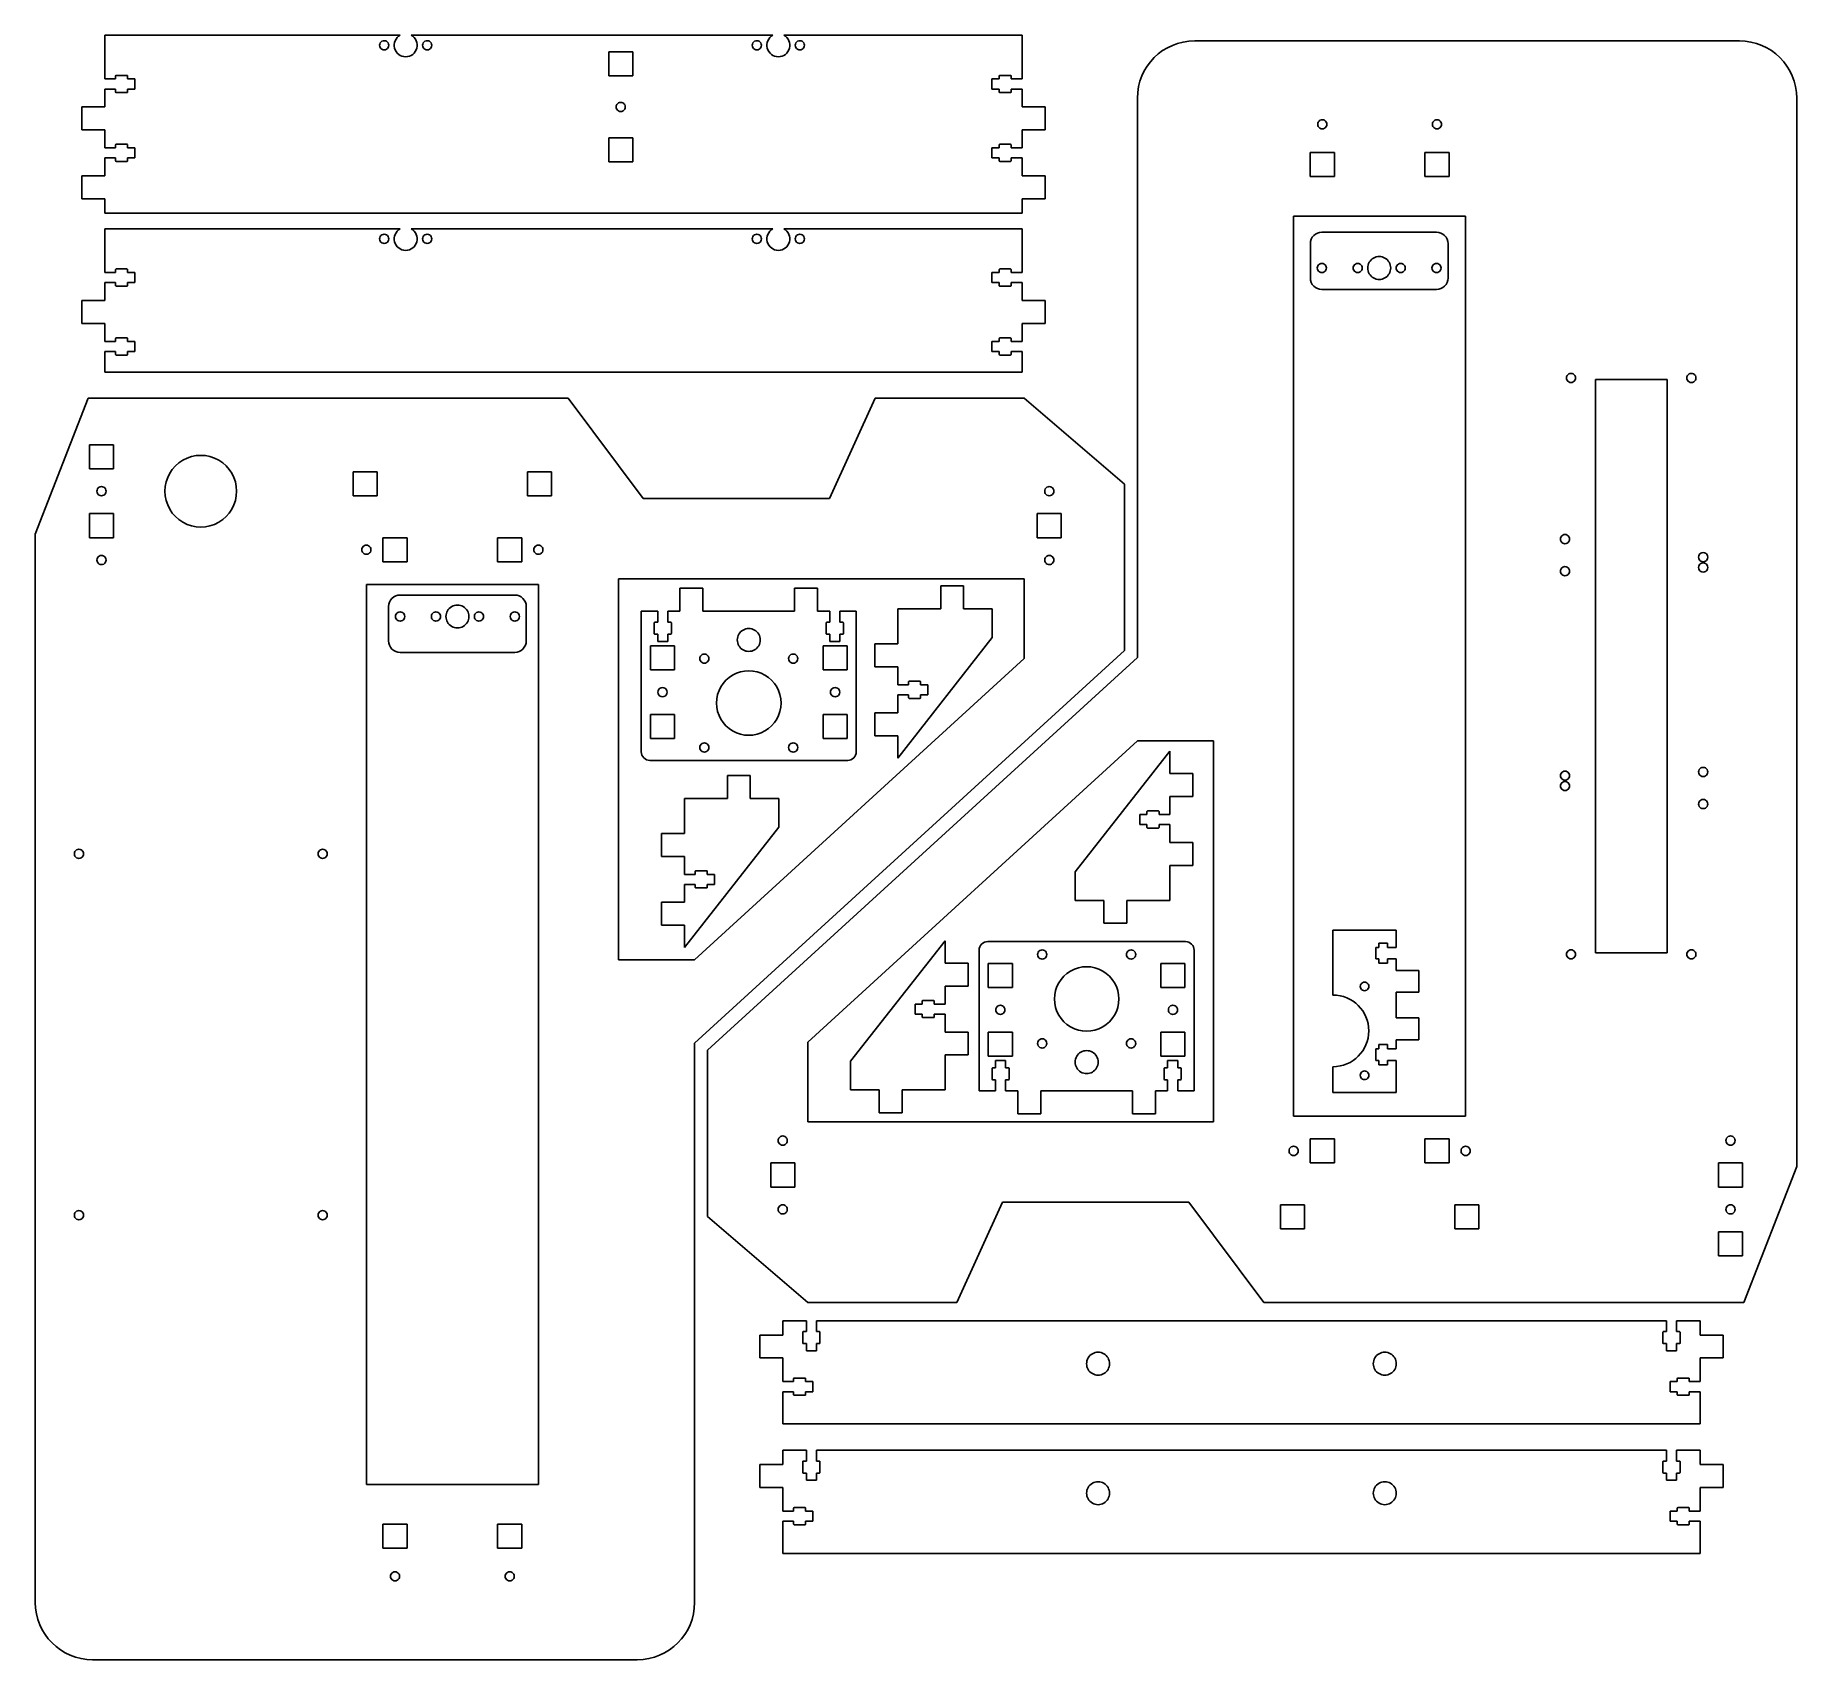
# Model space of a CAD drawing. Extents: x 13 to 628, y 21 to 587.
import ezdxf

# ---------------------------------------------------------------- set-up
doc = ezdxf.new("R2010")
doc.units = 0
doc.layers.add('Layer_1', color=7, linetype='CONTINUOUS')

msp = doc.modelspace()

# ---------------------------------------------------------------- linework, layer by layer
at = {"layer": 'Layer_1', "color": 7}
for p, q in [((140.486181, 587.287094), (37.422672, 587.287094)), ((37.422672, 587.287094), (37.422672, 572.037104)), ((136.522672, 583.787087), (136.522672, 583.787087)), ((270.48618, 587.287094), (144.359164, 587.287094)), ((151.522673, 583.787087), (151.522673, 583.787087)), ((266.522671, 583.787087), (266.522671, 583.787087)), ((357.42267, 587.287094), (274.359164, 587.287094)), ((281.522672, 583.787087), (281.522672, 583.787087)), ((357.42267, 587.287094), (357.42267, 572.037104)), ((607.634988, 585.32867), (417.634987, 585.32867)), ((213.222671, 581.487089), (213.222671, 573.087083)), ((221.622671, 581.487089), (213.222671, 581.487089)), ((221.622671, 573.087083), (221.622671, 581.487089)), ((41.22267, 572.037104), (37.422672, 572.037104)), ((41.22267, 573.037102), (41.22267, 572.037104)), ((45.172672, 573.287094), (41.472671, 573.287094)), ((45.42267, 572.037104), (45.42267, 573.037102)), ((47.922671, 572.037104), (45.42267, 572.037104)), ((47.922671, 568.537096), (47.922671, 572.037104)), ((213.222671, 573.087083), (221.622671, 573.087083)), ((346.922671, 568.537096), (346.922671, 572.037104)), ((346.922671, 572.037104), (349.422672, 572.037104)), ((349.422672, 572.037104), (349.422672, 573.037102)), ((349.67267, 573.287094), (353.372671, 573.287094)), ((353.622672, 573.037102), (353.622672, 572.037104)), ((353.622672, 572.037104), (357.42267, 572.037104)), ((37.422672, 568.537096), (41.22267, 568.537096)), ((37.422672, 568.537096), (37.422672, 562.287088)), ((41.22267, 568.537096), (41.22267, 567.537098)), ((41.472671, 567.287106), (45.172672, 567.287106)), ((45.42267, 568.537096), (47.922671, 568.537096)), ((45.42267, 567.537098), (45.42267, 568.537096)), ((349.422672, 568.537096), (346.922671, 568.537096)), ((349.422672, 567.537098), (349.422672, 568.537096)), ((353.372671, 567.287106), (349.67267, 567.287106)), ((357.42267, 568.537096), (353.622672, 568.537096)), ((353.622672, 568.537096), (353.622672, 567.537098)), ((357.42267, 568.537096), (357.42267, 562.287088)), ((397.634988, 565.328681), (397.634988, 370.328676)), ((627.634988, 192.828678), (627.634988, 565.328681)), ((37.422672, 562.287088), (29.422671, 562.287088)), ((29.422671, 562.287088), (29.422671, 554.287104)), ((219.022671, 562.287088), (219.022671, 562.287088)), ((357.42267, 562.287088), (365.422671, 562.287088)), ((365.422671, 562.287088), (365.422671, 554.287104)), ((29.422671, 554.287104), (37.422672, 554.287104)), ((37.422672, 554.287104), (37.422672, 548.037095)), ((357.42267, 554.287104), (357.42267, 548.037095)), ((365.422671, 554.287104), (357.42267, 554.287104)), ((463.734988, 556.22868), (463.734988, 556.22868)), ((503.734987, 556.22868), (503.734987, 556.22868)), ((41.22267, 548.037095), (37.422672, 548.037095)), ((41.22267, 549.037093), (41.22267, 548.037095)), ((45.172672, 549.287086), (41.472671, 549.287086)), ((45.42267, 548.037095), (45.42267, 549.037093)), ((47.922671, 548.037095), (45.42267, 548.037095)), ((47.922671, 544.537088), (47.922671, 548.037095)), ((213.222671, 551.487092), (213.222671, 543.087087)), ((221.622671, 551.487092), (213.222671, 551.487092)), ((221.622671, 543.087087), (221.622671, 551.487092)), ((346.922671, 544.537088), (346.922671, 548.037095)), ((346.922671, 548.037095), (349.422672, 548.037095)), ((349.422672, 548.037095), (349.422672, 549.037093)), ((349.67267, 549.287086), (353.372671, 549.287086)), ((353.622672, 549.037093), (353.622672, 548.037095)), ((353.622672, 548.037095), (357.42267, 548.037095)), ((37.422672, 544.537088), (41.22267, 544.537088)), ((37.422672, 544.537088), (37.422672, 538.287079)), ((41.22267, 544.537088), (41.22267, 543.53709)), ((41.472671, 543.287098), (45.172672, 543.287098)), ((45.42267, 544.537088), (47.922671, 544.537088)), ((45.42267, 543.53709), (45.42267, 544.537088)), ((213.222671, 543.087087), (221.622671, 543.087087)), ((349.422672, 544.537088), (346.922671, 544.537088)), ((349.422672, 543.53709), (349.422672, 544.537088)), ((353.372671, 543.287098), (349.67267, 543.287098)), ((357.42267, 544.537088), (353.622672, 544.537088)), ((353.622672, 544.537088), (353.622672, 543.53709)), ((357.42267, 544.537088), (357.42267, 538.287079)), ((457.934989, 546.428654), (457.934989, 538.028677)), ((466.334989, 546.428654), (457.934989, 546.428654)), ((466.334989, 538.028677), (466.334989, 546.428654)), ((497.934988, 546.428654), (497.934988, 538.028677)), ((506.334988, 546.428654), (497.934988, 546.428654)), ((506.334988, 538.028677), (506.334988, 546.428654)), ((37.422672, 538.287079), (29.422671, 538.287079)), ((29.422671, 538.287079), (29.422671, 530.287095)), ((357.42267, 538.287079), (365.422671, 538.287079)), ((365.422671, 538.287079), (365.422671, 530.287095)), ((457.934989, 538.028677), (466.334989, 538.028677)), ((497.934988, 538.028677), (506.334988, 538.028677)), ((29.422671, 530.287095), (37.422672, 530.287095)), ((37.422672, 530.287095), (37.422672, 525.287105)), ((357.42267, 530.287095), (357.42267, 525.287105)), ((365.422671, 530.287095), (357.42267, 530.287095)), ((37.422672, 525.287105), (357.42267, 525.287105)), ((452.134989, 524.228659), (452.134989, 210.328658)), ((512.134987, 524.228659), (452.134989, 524.228659)), ((512.134987, 210.328658), (512.134987, 524.228659)), ((37.422672, 519.77589), (140.486181, 519.77589)), ((37.422672, 504.525879), (37.422672, 519.77589)), ((136.522672, 516.275891), (136.522672, 516.275891)), ((144.359164, 519.77589), (270.48618, 519.77589)), ((151.522673, 516.275891), (151.522673, 516.275891)), ((266.522671, 516.275891), (266.522671, 516.275891)), ((274.359164, 519.77589), (357.42267, 519.77589)), ((281.522672, 516.275891), (281.522672, 516.275891)), ((357.42267, 504.525879), (357.42267, 519.77589)), ((501.988537, 518.618618), (461.988537, 518.618618)), ((457.988537, 514.618597), (457.988537, 502.618621)), ((505.988537, 502.618621), (505.988537, 514.618597)), ((41.22267, 504.525879), (37.422672, 504.525879)), ((41.22267, 505.525877), (41.22267, 504.525879)), ((45.172672, 505.775898), (41.472671, 505.775898)), ((45.42267, 504.525879), (45.42267, 505.525877)), ((47.922671, 504.525879), (45.42267, 504.525879)), ((47.922671, 501.0259), (47.922671, 504.525879)), ((346.922671, 501.0259), (346.922671, 504.525879)), ((346.922671, 504.525879), (349.422672, 504.525879)), ((349.422672, 504.525879), (349.422672, 505.525877)), ((349.67267, 505.775898), (353.372671, 505.775898)), ((353.622672, 505.525877), (353.622672, 504.525879)), ((353.622672, 504.525879), (357.42267, 504.525879)), ((463.588537, 506.1186), (463.588537, 506.1186)), ((476.088537, 506.1186), (476.088537, 506.1186)), ((485.988537, 506.1186), (485.988537, 506.1186)), ((491.088537, 506.1186), (491.088537, 506.1186)), ((503.588537, 506.1186), (503.588537, 506.1186)), ((37.422672, 501.0259), (41.22267, 501.0259)), ((37.422672, 494.775892), (37.422672, 501.0259)), ((41.22267, 501.0259), (41.22267, 500.025902)), ((41.472671, 499.775882), (45.172672, 499.775882)), ((45.42267, 501.0259), (47.922671, 501.0259)), ((45.42267, 500.025902), (45.42267, 501.0259)), ((349.422672, 501.0259), (346.922671, 501.0259)), ((349.422672, 500.025902), (349.422672, 501.0259)), ((353.372671, 499.775882), (349.67267, 499.775882)), ((357.42267, 501.0259), (353.622672, 501.0259)), ((353.622672, 501.0259), (353.622672, 500.025902)), ((357.42267, 494.775892), (357.42267, 501.0259)), ((461.988537, 498.618601), (501.988537, 498.618601)), ((29.422671, 494.775892), (37.422672, 494.775892)), ((29.422671, 486.775879), (29.422671, 494.775892)), ((365.422671, 494.775892), (357.42267, 494.775892)), ((365.422671, 486.775879), (365.422671, 494.775892)), ((37.422672, 486.775879), (29.422671, 486.775879)), ((37.422672, 486.775879), (37.422672, 480.525899)), ((357.42267, 486.775879), (357.42267, 480.525899)), ((357.42267, 486.775879), (365.422671, 486.775879)), ((41.22267, 480.525899), (37.422672, 480.525899)), ((41.22267, 481.525897), (41.22267, 480.525899)), ((45.172672, 481.775889), (41.472671, 481.775889)), ((45.42267, 480.525899), (45.42267, 481.525897)), ((47.922671, 480.525899), (45.42267, 480.525899)), ((47.922671, 477.025892), (47.922671, 480.525899)), ((346.922671, 477.025892), (346.922671, 480.525899)), ((346.922671, 480.525899), (349.422672, 480.525899)), ((349.422672, 480.525899), (349.422672, 481.525897)), ((349.67267, 481.775889), (353.372671, 481.775889)), ((353.622672, 481.525897), (353.622672, 480.525899)), ((353.622672, 480.525899), (357.42267, 480.525899)), ((37.422672, 477.025892), (41.22267, 477.025892)), ((37.422672, 477.025892), (37.422672, 469.775885)), ((41.22267, 477.025892), (41.22267, 476.025894)), ((41.472671, 475.775901), (45.172672, 475.775901)), ((45.42267, 477.025892), (47.922671, 477.025892)), ((45.42267, 476.025894), (45.42267, 477.025892)), ((349.422672, 477.025892), (346.922671, 477.025892)), ((349.422672, 476.025894), (349.422672, 477.025892)), ((353.372671, 475.775901), (349.67267, 475.775901)), ((357.42267, 477.025892), (353.622672, 477.025892)), ((353.622672, 477.025892), (353.622672, 476.025894)), ((357.42267, 477.025892), (357.42267, 469.775885)), ((37.422672, 469.775885), (357.42267, 469.775885)), ((550.484988, 467.778655), (550.484988, 467.778655)), ((557.384989, 467.27867), (557.384989, 267.278675)), ((582.384987, 467.27867), (557.384989, 467.27867)), ((582.384987, 267.278675), (582.384987, 467.27867)), ((592.484989, 467.778655), (592.484989, 467.778655)), ((31.700197, 460.776355), (13.200197, 413.276351)), ((199.1257, 460.776355), (31.700197, 460.776355)), ((225.200197, 425.776368), (199.1257, 460.776355)), ((306.200204, 460.776355), (290.200197, 425.776368)), ((358.200185, 460.776355), (306.200204, 460.776355)), ((393.200199, 430.776358), (358.200185, 460.776355)), ((32.100197, 444.476356), (32.100197, 436.07635)), ((40.500197, 444.476356), (32.100197, 444.476356)), ((40.500197, 436.07635), (40.500197, 444.476356)), ((32.100197, 436.07635), (40.500197, 436.07635)), ((124.100199, 435.076352), (124.100199, 426.676375)), ((132.500199, 435.076352), (124.100199, 435.076352)), ((132.500199, 426.676375), (132.500199, 435.076352)), ((184.900198, 435.076352), (184.900198, 426.676375)), ((193.300198, 435.076352), (184.900198, 435.076352)), ((193.300198, 426.676375), (193.300198, 435.076352)), ((393.200199, 372.776361), (393.200199, 430.776358)), ((34.700197, 428.276349), (34.700197, 428.276349)), ((58.450199, 428.276349), (58.450199, 428.276349)), ((124.100199, 426.676375), (132.500199, 426.676375)), ((184.900198, 426.676375), (193.300198, 426.676375)), ((290.200197, 425.776368), (225.200197, 425.776368)), ((365.30019, 428.276349), (365.30019, 428.276349)), ((32.100197, 420.476348), (32.100197, 412.07637)), ((40.500197, 420.476348), (32.100197, 420.476348)), ((40.500197, 412.07637), (40.500197, 420.476348)), ((362.70019, 420.476348), (362.70019, 412.07637)), ((371.100196, 420.476348), (362.70019, 420.476348)), ((371.100196, 412.07637), (371.100196, 420.476348)), ((13.200197, 413.276351), (13.200197, 40.776348)), ((32.100197, 412.07637), (40.500197, 412.07637)), ((134.500198, 412.07637), (134.500198, 403.676364)), ((142.900198, 412.07637), (134.500198, 412.07637)), ((142.900198, 403.676364), (142.900198, 412.07637)), ((174.500197, 412.07637), (174.500197, 403.676364)), ((182.900197, 412.07637), (174.500197, 412.07637)), ((182.900197, 403.676364), (182.900197, 412.07637)), ((362.70019, 412.07637), (371.100196, 412.07637)), ((127.100198, 407.876367), (127.100198, 407.876367)), ((187.100197, 407.876367), (187.100197, 407.876367)), ((548.384987, 411.578671), (548.384987, 411.578671)), ((34.700197, 404.276369), (34.700197, 404.276369)), ((134.500198, 403.676364), (142.900198, 403.676364)), ((174.500197, 403.676364), (182.900197, 403.676364)), ((365.30019, 404.276369), (365.30019, 404.276369)), ((548.384987, 400.378654), (548.384987, 400.378654)), ((596.584989, 405.278681), (596.584989, 405.278681)), ((596.584989, 401.678654), (596.584989, 401.678654)), ((128.700198, 395.776372), (128.700198, 81.87637)), ((188.700196, 395.776372), (128.700198, 395.776372)), ((188.700196, 81.87637), (188.700196, 395.776372)), ((216.700197, 397.776368), (216.700197, 264.894208)), ((358.200185, 397.776368), (216.700197, 397.776368)), ((238.09347, 394.409558), (246.09347, 394.409558)), ((238.09347, 386.409574), (238.09347, 394.409558)), ((246.09347, 394.409558), (246.09347, 386.409574)), ((286.09347, 394.409558), (278.09347, 394.409558)), ((278.09347, 394.409558), (278.09347, 386.409574)), ((286.09347, 386.409574), (286.09347, 394.409558)), ((337.03259, 395.227881), (329.032589, 395.227881)), ((329.032589, 395.227881), (329.032589, 387.227869)), ((337.03259, 387.227869), (337.03259, 395.227881)), ((358.200185, 369.927526), (358.200185, 397.776368)), ((136.465477, 388.081713), (136.465477, 376.081737)), ((180.465477, 392.081733), (140.465476, 392.081733)), ((184.465476, 376.081737), (184.465476, 388.081713)), ((329.032589, 387.227869), (314.03259, 387.227869)), ((314.03259, 387.227869), (314.03259, 375.027882)), ((347.032588, 387.227869), (337.03259, 387.227869)), ((347.032588, 377.227861), (347.032588, 387.227869)), ((138.865477, 384.581734), (138.865477, 384.581734)), ((151.365477, 384.581734), (151.365477, 384.581734)), ((156.465477, 384.581734), (156.465477, 384.581734)), ((166.365477, 384.581734), (166.365477, 384.581734)), ((178.865476, 384.581734), (178.865476, 384.581734)), ((224.593469, 386.409574), (230.34347, 386.409574)), ((224.593469, 337.409571), (224.593469, 386.409574)), ((229.093471, 378.659583), (229.093471, 382.359572)), ((229.343469, 382.609565), (230.34347, 382.609565)), ((230.34347, 382.609565), (230.34347, 386.409574)), ((233.843469, 386.409574), (238.09347, 386.409574)), ((233.843469, 386.409574), (233.843469, 382.609565)), ((233.843469, 382.609565), (234.84347, 382.609565)), ((235.09347, 382.359572), (235.09347, 378.659583)), ((278.09347, 386.409574), (246.09347, 386.409574)), ((290.343471, 386.409574), (286.09347, 386.409574)), ((289.09347, 382.359572), (289.09347, 378.659583)), ((290.343471, 382.609565), (289.34347, 382.609565)), ((290.343471, 386.409574), (290.343471, 382.609565)), ((299.593471, 386.409574), (293.84347, 386.409574)), ((293.84347, 382.609565), (293.84347, 386.409574)), ((294.843471, 382.609565), (293.84347, 382.609565)), ((295.093469, 378.659583), (295.093469, 382.359572)), ((299.593471, 337.409571), (299.593471, 386.409574)), ((230.34347, 378.409562), (229.343469, 378.409562)), ((230.34347, 375.909581), (230.34347, 378.409562)), ((233.843469, 375.909581), (230.34347, 375.909581)), ((234.84347, 378.409562), (233.843469, 378.409562)), ((233.843469, 378.409562), (233.843469, 375.909581)), ((258.09347, 376.409566), (258.09347, 376.409566)), ((289.34347, 378.409562), (290.343471, 378.409562)), ((290.343471, 378.409562), (290.343471, 375.909581)), ((290.343471, 375.909581), (293.84347, 375.909581)), ((293.84347, 378.409562), (294.843471, 378.409562)), ((293.84347, 375.909581), (293.84347, 378.409562)), ((314.03259, 375.027882), (306.032589, 375.027882)), ((306.032589, 375.027882), (306.032589, 367.02787)), ((314.03259, 335.227872), (347.032588, 377.227861)), ((140.465476, 372.081716), (180.465477, 372.081716)), ((227.793471, 366.009564), (227.793471, 374.40957)), ((227.793471, 374.40957), (236.19347, 374.40957)), ((236.19347, 374.40957), (236.19347, 366.009564)), ((243.200197, 235.776353), (393.200199, 372.776361)), ((243.200197, 264.894208), (358.200185, 369.927526)), ((244.99347, 369.909565), (244.99347, 369.909565)), ((397.634988, 370.328676), (247.634986, 233.328668)), ((275.99347, 369.909565), (275.99347, 369.909565)), ((296.393469, 374.40957), (287.99347, 374.40957)), ((287.99347, 374.40957), (287.99347, 366.009564)), ((296.393469, 366.009564), (296.393469, 374.40957)), ((236.19347, 366.009564), (227.793471, 366.009564)), ((287.99347, 366.009564), (296.393469, 366.009564)), ((306.032589, 367.02787), (314.03259, 367.02787)), ((314.03259, 367.02787), (314.03259, 360.77787)), ((230.393471, 358.209563), (230.393471, 358.209563)), ((290.59347, 358.209563), (290.59347, 358.209563)), ((317.83259, 360.77787), (314.03259, 360.77787)), ((314.03259, 357.277871), (317.83259, 357.277871)), ((314.03259, 357.277871), (314.03259, 351.027871)), ((317.83259, 361.777871), (317.83259, 360.77787)), ((317.83259, 357.277871), (317.83259, 356.27787)), ((321.78259, 362.027872), (318.08259, 362.027872)), ((322.03259, 360.77787), (322.03259, 361.777871)), ((324.532589, 360.77787), (322.03259, 360.77787)), ((322.03259, 357.277871), (324.532589, 357.277871)), ((322.03259, 356.27787), (322.03259, 357.277871)), ((324.532589, 357.277871), (324.532589, 360.77787)), ((227.793471, 342.00957), (227.793471, 350.409562)), ((227.793471, 350.409562), (236.19347, 350.409562)), ((236.19347, 350.409562), (236.19347, 342.00957)), ((250.84347, 354.409582), (250.84347, 354.409582)), ((287.99347, 350.409562), (287.99347, 342.00957)), ((296.393469, 350.409562), (287.99347, 350.409562)), ((296.393469, 342.00957), (296.393469, 350.409562)), ((314.03259, 351.027871), (306.032589, 351.027871)), ((306.032589, 351.027871), (306.032589, 343.02787)), ((318.08259, 356.027869), (321.78259, 356.027869)), ((236.19347, 342.00957), (227.793471, 342.00957)), ((244.99347, 338.90957), (244.99347, 338.90957)), ((275.99347, 338.90957), (275.99347, 338.90957)), ((397.634988, 341.210822), (282.635, 236.177504)), ((287.99347, 342.00957), (296.393469, 342.00957)), ((306.032589, 343.02787), (314.03259, 343.02787)), ((314.03259, 343.02787), (314.03259, 335.227872)), ((424.134988, 341.210822), (397.634988, 341.210822)), ((424.134988, 208.328662), (424.134988, 341.210822)), ((227.593471, 334.409571), (296.593469, 334.409571)), ((408.983095, 337.595487), (375.983096, 295.595498)), ((408.983095, 329.795489), (408.983095, 337.595487)), ((262.61539, 329.124014), (254.61539, 329.124014)), ((254.61539, 329.124014), (254.61539, 321.124002)), ((262.61539, 321.124002), (262.61539, 329.124014)), ((416.983095, 329.795489), (408.983095, 329.795489)), ((416.983095, 321.795488), (416.983095, 329.795489)), ((548.384987, 329.078681), (548.384987, 329.078681)), ((596.584989, 330.378681), (596.584989, 330.378681)), ((254.61539, 321.124002), (239.61539, 321.124002)), ((239.61539, 321.124002), (239.61539, 308.924015)), ((272.615389, 321.124002), (262.61539, 321.124002)), ((272.615389, 311.123994), (272.615389, 321.124002)), ((408.983095, 315.545488), (408.983095, 321.795488)), ((408.983095, 321.795488), (416.983095, 321.795488)), ((548.384987, 325.478654), (548.384987, 325.478654)), ((398.483095, 315.545488), (398.483095, 312.045489)), ((400.983095, 315.545488), (398.483095, 315.545488)), ((400.983095, 316.545489), (400.983095, 315.545488)), ((404.933095, 316.795489), (401.233095, 316.795489)), ((405.183095, 315.545488), (405.183095, 316.545489)), ((408.983095, 315.545488), (405.183095, 315.545488)), ((596.584989, 319.178664), (596.584989, 319.178664)), ((239.61539, 308.924015), (231.61539, 308.924015)), ((231.61539, 308.924015), (231.61539, 300.924003)), ((239.61539, 269.124005), (272.615389, 311.123994)), ((398.483095, 312.045489), (400.983095, 312.045489)), ((400.983095, 312.045489), (400.983095, 311.045488)), ((401.233095, 310.795487), (404.933095, 310.795487)), ((405.183095, 312.045489), (408.983095, 312.045489)), ((405.183095, 311.045488), (405.183095, 312.045489)), ((408.983095, 305.795489), (408.983095, 312.045489)), ((26.850197, 301.826372), (26.850197, 301.826372)), ((111.850196, 301.826372), (111.850196, 301.826372)), ((416.983095, 305.795489), (408.983095, 305.795489)), ((416.983095, 297.795477), (416.983095, 305.795489)), ((231.61539, 300.924003), (239.61539, 300.924003)), ((239.61539, 300.924003), (239.61539, 294.674003)), ((243.41539, 295.674004), (243.41539, 294.674003)), ((247.36539, 295.924005), (243.66539, 295.924005)), ((247.61539, 294.674003), (247.61539, 295.674004)), ((375.983096, 295.595498), (375.983096, 285.59549)), ((408.983095, 285.59549), (408.983095, 297.795477)), ((408.983095, 297.795477), (416.983095, 297.795477)), ((243.41539, 294.674003), (239.61539, 294.674003)), ((239.61539, 291.174004), (243.41539, 291.174004)), ((239.61539, 291.174004), (239.61539, 284.924004)), ((243.41539, 291.174004), (243.41539, 290.174003)), ((243.66539, 289.924003), (247.36539, 289.924003)), ((250.11539, 294.674003), (247.61539, 294.674003)), ((247.61539, 291.174004), (250.11539, 291.174004)), ((247.61539, 290.174003), (247.61539, 291.174004)), ((250.11539, 291.174004), (250.11539, 294.674003)), ((239.61539, 284.924004), (231.61539, 284.924004)), ((231.61539, 284.924004), (231.61539, 276.924003)), ((375.983096, 285.59549), (385.983095, 285.59549)), ((385.983095, 285.59549), (385.983095, 277.595478)), ((393.983095, 277.595478), (393.983095, 285.59549)), ((393.983095, 285.59549), (408.983095, 285.59549)), ((231.61539, 276.924003), (239.61539, 276.924003)), ((239.61539, 276.924003), (239.61539, 269.124005)), ((385.983095, 277.595478), (393.983095, 277.595478)), ((330.574706, 271.491623), (297.574708, 229.491634)), ((330.574706, 263.691625), (330.574706, 271.491623)), ((414.438674, 271.207025), (345.438676, 271.207025)), ((487.863529, 275.192691), (465.863517, 275.192691)), ((465.863517, 275.192691), (465.863517, 252.592691)), ((481.863513, 269.192691), (481.863513, 270.692691)), ((481.863513, 270.692691), (484.863535, 270.692691)), ((484.863535, 270.692691), (484.863535, 269.192691)), ((487.863529, 269.192691), (487.863529, 275.192691)), ((216.700197, 264.894208), (243.200197, 264.894208)), ((342.438674, 268.207025), (342.438674, 219.207022)), ((366.038675, 266.707025), (366.038675, 266.707025)), ((397.038675, 266.707025), (397.038675, 266.707025)), ((417.438676, 268.207025), (417.438676, 219.207022)), ((480.863515, 265.192691), (480.863515, 269.192691)), ((480.863515, 269.192691), (481.863513, 269.192691)), ((481.863513, 265.192691), (480.863515, 265.192691)), ((481.863513, 263.692691), (481.863513, 265.192691)), ((484.863535, 269.192691), (487.863529, 269.192691)), ((487.863529, 265.192691), (484.863535, 265.192691)), ((484.863535, 265.192691), (484.863535, 263.692691)), ((487.863529, 261.192691), (487.863529, 265.192691)), ((550.484988, 266.778662), (550.484988, 266.778662)), ((557.384989, 267.278675), (582.384987, 267.278675)), ((592.484989, 266.778662), (592.484989, 266.778662)), ((338.574707, 263.691625), (330.574706, 263.691625)), ((338.574707, 255.691624), (338.574707, 263.691625)), ((354.038675, 263.607026), (345.638676, 263.607026)), ((345.638676, 263.607026), (345.638676, 255.207034)), ((354.038675, 255.207034), (354.038675, 263.607026)), ((405.838675, 255.207034), (405.838675, 263.607026)), ((405.838675, 263.607026), (414.238674, 263.607026)), ((414.238674, 263.607026), (414.238674, 255.207034)), ((484.863535, 263.692691), (481.863513, 263.692691)), ((495.863522, 261.192691), (487.863529, 261.192691)), ((495.863522, 253.592691), (495.863522, 261.192691)), ((330.574706, 249.441624), (330.574706, 255.691624)), ((330.574706, 255.691624), (338.574707, 255.691624)), ((345.638676, 255.207034), (354.038675, 255.207034)), ((414.238674, 255.207034), (405.838675, 255.207034)), ((476.863523, 254.092691), (476.863523, 254.092691)), ((487.863529, 244.592691), (487.863529, 253.592691)), ((487.863529, 253.592691), (495.863522, 253.592691)), ((320.074707, 249.441624), (320.074707, 245.941625)), ((322.574706, 249.441624), (320.074707, 249.441624)), ((320.074707, 245.941625), (322.574706, 245.941625)), ((322.574706, 250.441624), (322.574706, 249.441624)), ((322.574706, 245.941625), (322.574706, 244.941624)), ((326.524706, 250.691625), (322.824706, 250.691625)), ((326.774706, 249.441624), (326.774706, 250.441624)), ((330.574706, 249.441624), (326.774706, 249.441624)), ((326.774706, 245.941625), (330.574706, 245.941625)), ((326.774706, 244.941624), (326.774706, 245.941625)), ((330.574706, 239.691625), (330.574706, 245.941625)), ((351.438676, 247.407033), (351.438676, 247.407033)), ((391.188675, 251.207014), (391.188675, 251.207014)), ((411.638674, 247.407033), (411.638674, 247.407033)), ((322.824706, 244.691623), (326.524706, 244.691623)), ((338.574707, 239.691625), (330.574706, 239.691625)), ((338.574707, 231.691613), (338.574707, 239.691625)), ((495.863522, 244.592691), (487.863529, 244.592691)), ((495.863522, 236.992691), (495.863522, 244.592691)), ((243.200197, 40.776348), (243.200197, 235.776353)), ((282.635, 236.177504), (282.635, 208.328662)), ((345.638676, 239.607032), (345.638676, 231.207026)), ((354.038675, 239.607032), (345.638676, 239.607032)), ((354.038675, 231.207026), (354.038675, 239.607032)), ((366.038675, 235.707031), (366.038675, 235.707031)), ((397.038675, 235.707031), (397.038675, 235.707031)), ((405.838675, 231.207026), (405.838675, 239.607032)), ((405.838675, 239.607032), (414.238674, 239.607032)), ((414.238674, 239.607032), (414.238674, 231.207026)), ((480.863515, 229.792691), (480.863515, 233.792691)), ((480.863515, 233.792691), (481.863513, 233.792691)), ((481.863513, 233.792691), (481.863513, 235.292691)), ((481.863513, 235.292691), (484.863535, 235.292691)), ((484.863535, 235.292691), (484.863535, 233.792691)), ((484.863535, 233.792691), (487.863529, 233.792691)), ((487.863529, 233.792691), (487.863529, 236.992691)), ((487.863529, 236.992691), (495.863522, 236.992691)), ((247.634986, 233.328668), (247.634986, 175.328671)), ((297.574708, 229.491634), (297.574708, 219.491626)), ((330.574706, 219.491626), (330.574706, 231.691613)), ((330.574706, 231.691613), (338.574707, 231.691613)), ((345.638676, 231.207026), (354.038675, 231.207026)), ((348.188675, 229.707015), (348.188675, 227.207034)), ((351.688674, 229.707015), (348.188675, 229.707015)), ((351.688674, 227.207034), (351.688674, 229.707015)), ((383.938675, 229.20703), (383.938675, 229.20703)), ((414.238674, 231.207026), (405.838675, 231.207026)), ((408.188676, 227.207034), (408.188676, 229.707015)), ((408.188676, 229.707015), (411.688675, 229.707015)), ((411.688675, 229.707015), (411.688675, 227.207034)), ((465.863517, 227.592691), (465.863517, 218.592691)), ((481.863513, 229.792691), (480.863515, 229.792691)), ((481.863513, 228.292691), (481.863513, 229.792691)), ((484.863535, 228.292691), (481.863513, 228.292691)), ((487.863529, 229.792691), (484.863535, 229.792691)), ((484.863535, 229.792691), (484.863535, 228.292691)), ((487.863529, 218.592691), (487.863529, 229.792691)), ((346.938676, 226.957013), (346.938676, 223.257023)), ((348.188675, 227.207034), (347.188674, 227.207034)), ((347.188674, 223.007031), (348.188675, 223.007031)), ((348.188675, 223.007031), (348.188675, 219.207022)), ((352.688675, 227.207034), (351.688674, 227.207034)), ((351.688674, 223.007031), (352.688675, 223.007031)), ((351.688674, 219.207022), (351.688674, 223.007031)), ((352.938675, 223.257023), (352.938675, 226.957013)), ((406.938675, 223.257023), (406.938675, 226.957013)), ((407.188675, 227.207034), (408.188676, 227.207034)), ((408.188676, 223.007031), (407.188675, 223.007031)), ((408.188676, 219.207022), (408.188676, 223.007031)), ((411.688675, 227.207034), (412.688676, 227.207034)), ((412.688676, 223.007031), (411.688675, 223.007031)), ((411.688675, 223.007031), (411.688675, 219.207022)), ((412.938674, 226.957013), (412.938674, 223.257023)), ((476.863523, 223.092691), (476.863523, 223.092691)), ((297.574708, 219.491626), (307.574706, 219.491626)), ((307.574706, 219.491626), (307.574706, 211.491613)), ((315.574707, 211.491613), (315.574707, 219.491626)), ((315.574707, 219.491626), (330.574706, 219.491626)), ((342.438674, 219.207022), (348.188675, 219.207022)), ((351.688674, 219.207022), (355.938675, 219.207022)), ((355.938675, 219.207022), (355.938675, 211.207038)), ((363.938675, 211.207038), (363.938675, 219.207022)), ((363.938675, 219.207022), (395.938675, 219.207022)), ((395.938675, 211.207038), (395.938675, 219.207022)), ((403.938675, 219.207022), (403.938675, 211.207038)), ((408.188676, 219.207022), (403.938675, 219.207022)), ((417.438676, 219.207022), (411.688675, 219.207022)), ((465.863517, 218.592691), (487.863529, 218.592691)), ((307.574706, 211.491613), (315.574707, 211.491613)), ((355.938675, 211.207038), (363.938675, 211.207038)), ((403.938675, 211.207038), (395.938675, 211.207038)), ((452.134989, 210.328658), (512.134987, 210.328658)), ((282.635, 208.328662), (424.134988, 208.328662)), ((275.534995, 201.82866), (275.534995, 201.82866)), ((453.734988, 198.228662), (453.734988, 198.228662)), ((457.934989, 202.428665), (457.934989, 194.028659)), ((466.334989, 202.428665), (457.934989, 202.428665)), ((466.334989, 194.028659), (466.334989, 202.428665)), ((497.934988, 202.428665), (497.934988, 194.028659)), ((506.334988, 202.428665), (497.934988, 202.428665)), ((506.334988, 194.028659), (506.334988, 202.428665)), ((513.734987, 198.228662), (513.734987, 198.228662)), ((606.134988, 201.82866), (606.134988, 201.82866)), ((269.73499, 194.028659), (269.73499, 185.628682)), ((278.134995, 194.028659), (269.73499, 194.028659)), ((278.134995, 185.628682), (278.134995, 194.028659)), ((457.934989, 194.028659), (466.334989, 194.028659)), ((497.934988, 194.028659), (506.334988, 194.028659)), ((600.334988, 194.028659), (600.334988, 185.628682)), ((608.734988, 194.028659), (600.334988, 194.028659)), ((608.734988, 185.628682), (608.734988, 194.028659)), ((609.134988, 145.328675), (627.634988, 192.828678)), ((269.73499, 185.628682), (278.134995, 185.628682)), ((600.334988, 185.628682), (608.734988, 185.628682)), ((334.634981, 145.328675), (350.634989, 180.328661)), ((350.634989, 180.328661), (415.634988, 180.328661)), ((415.634988, 180.328661), (441.709485, 145.328675)), ((447.534987, 179.428654), (447.534987, 171.028677)), ((455.934987, 179.428654), (447.534987, 179.428654)), ((455.934987, 171.028677), (455.934987, 179.428654)), ((508.334986, 179.428654), (508.334986, 171.028677)), ((516.734987, 179.428654), (508.334986, 179.428654)), ((516.734987, 171.028677), (516.734987, 179.428654)), ((26.850197, 175.82637), (26.850197, 175.82637)), ((111.850196, 175.82637), (111.850196, 175.82637)), ((247.634986, 175.328671), (282.635, 145.328675)), ((275.534995, 177.82868), (275.534995, 177.82868)), ((606.134988, 177.82868), (606.134988, 177.82868)), ((447.534987, 171.028677), (455.934987, 171.028677)), ((508.334986, 171.028677), (516.734987, 171.028677)), ((600.334988, 170.028679), (600.334988, 161.628673)), ((608.734988, 170.028679), (600.334988, 170.028679)), ((608.734988, 161.628673), (608.734988, 170.028679)), ((600.334988, 161.628673), (608.734988, 161.628673)), ((282.635, 145.328675), (334.634981, 145.328675)), ((441.709485, 145.328675), (609.134988, 145.328675)), ((273.924909, 139.015414), (282.174908, 139.015414)), ((273.924909, 139.015414), (273.924909, 134.015419)), ((282.174908, 135.215428), (281.174907, 135.215428)), ((282.174908, 139.015414), (282.174908, 135.215428)), ((285.674906, 139.015414), (582.174909, 139.015414)), ((285.674906, 135.215428), (285.674906, 139.015414)), ((286.674907, 135.215428), (285.674906, 135.215428)), ((581.174908, 135.215428), (582.174909, 135.215428)), ((582.174909, 135.215428), (582.174909, 139.015414)), ((585.674907, 139.015414), (593.924906, 139.015414)), ((585.674907, 139.015414), (585.674907, 135.215428)), ((585.674907, 135.215428), (586.674908, 135.215428)), ((593.924906, 139.015414), (593.924906, 134.015419)), ((273.924909, 134.015419), (265.924908, 134.015419)), ((265.924908, 134.015419), (265.924908, 126.015406)), ((280.924909, 134.965407), (280.924909, 131.265417)), ((281.174907, 131.015425), (282.174908, 131.015425)), ((282.174908, 131.015425), (282.174908, 128.515416)), ((285.674906, 131.015425), (286.674907, 131.015425)), ((285.674906, 128.515416), (285.674906, 131.015425)), ((286.924908, 131.265417), (286.924908, 134.965407)), ((580.924907, 131.265417), (580.924907, 134.965407)), ((582.174909, 131.015425), (581.174908, 131.015425)), ((582.174909, 128.515416), (582.174909, 131.015425)), ((586.674908, 131.015425), (585.674907, 131.015425)), ((585.674907, 131.015425), (585.674907, 128.515416)), ((586.924906, 134.965407), (586.924906, 131.265417)), ((593.924906, 134.015419), (601.924907, 134.015419)), ((601.924907, 134.015419), (601.924907, 126.015406)), ((265.924908, 126.015406), (273.924909, 126.015406)), ((273.924909, 126.015406), (273.924909, 117.765402)), ((282.174908, 128.515416), (285.674906, 128.515416)), ((387.924906, 124.01541), (387.924906, 124.01541)), ((487.924907, 124.01541), (487.924907, 124.01541)), ((585.674907, 128.515416), (582.174909, 128.515416)), ((593.924906, 126.015406), (593.924906, 117.765402)), ((601.924907, 126.015406), (593.924906, 126.015406)), ((277.724907, 117.765402), (273.924909, 117.765402)), ((277.724907, 118.765428), (277.724907, 117.765402)), ((281.674909, 119.01542), (277.974908, 119.01542)), ((281.924907, 117.765402), (281.924907, 118.765428)), ((284.424907, 117.765402), (281.924907, 117.765402)), ((284.424907, 114.265423), (284.424907, 117.765402)), ((583.424908, 114.265423), (583.424908, 117.765402)), ((583.424908, 117.765402), (585.924908, 117.765402)), ((585.924908, 117.765402), (585.924908, 118.765428)), ((586.174906, 119.01542), (589.874908, 119.01542)), ((590.124908, 118.765428), (590.124908, 117.765402)), ((590.124908, 117.765402), (593.924906, 117.765402)), ((273.924909, 114.265423), (277.724907, 114.265423)), ((273.924909, 114.265423), (273.924909, 103.015424)), ((277.724907, 114.265423), (277.724907, 113.265425)), ((277.974908, 113.015404), (281.674909, 113.015404)), ((281.924907, 114.265423), (284.424907, 114.265423)), ((281.924907, 113.265425), (281.924907, 114.265423)), ((585.924908, 114.265423), (583.424908, 114.265423)), ((585.924908, 113.265425), (585.924908, 114.265423)), ((589.874908, 113.015404), (586.174906, 113.015404)), ((593.924906, 114.265423), (590.124908, 114.265423)), ((590.124908, 114.265423), (590.124908, 113.265425)), ((593.924906, 114.265423), (593.924906, 103.015424)), ((273.924909, 103.015424), (593.924906, 103.015424)), ((273.924909, 93.859859), (282.174908, 93.859859)), ((273.924909, 93.859859), (273.924909, 88.859863)), ((282.174908, 93.859859), (282.174908, 90.059872)), ((285.674906, 93.859859), (582.174909, 93.859859)), ((285.674906, 90.059872), (285.674906, 93.859859)), ((582.174909, 90.059872), (582.174909, 93.859859)), ((585.674907, 93.859859), (593.924906, 93.859859)), ((585.674907, 93.859859), (585.674907, 90.059872)), ((593.924906, 93.859859), (593.924906, 88.859863)), ((273.924909, 88.859863), (265.924908, 88.859863)), ((265.924908, 88.859863), (265.924908, 80.859851)), ((280.924909, 89.809851), (280.924909, 86.109862)), ((282.174908, 90.059872), (281.174907, 90.059872)), ((286.674907, 90.059872), (285.674906, 90.059872)), ((286.924908, 86.109862), (286.924908, 89.809851)), ((580.924907, 86.109862), (580.924907, 89.809851)), ((581.174908, 90.059872), (582.174909, 90.059872)), ((585.674907, 90.059872), (586.674908, 90.059872)), ((586.924906, 89.809851), (586.924906, 86.109862)), ((593.924906, 88.859863), (601.924907, 88.859863)), ((601.924907, 88.859863), (601.924907, 80.859851)), ((128.700198, 81.87637), (188.700196, 81.87637)), ((265.924908, 80.859851), (273.924909, 80.859851)), ((273.924909, 80.859851), (273.924909, 72.609846)), ((281.174907, 85.859869), (282.174908, 85.859869)), ((282.174908, 85.859869), (282.174908, 83.35986)), ((282.174908, 83.35986), (285.674906, 83.35986)), ((285.674906, 85.859869), (286.674907, 85.859869)), ((285.674906, 83.35986), (285.674906, 85.859869)), ((582.174909, 85.859869), (581.174908, 85.859869)), ((582.174909, 83.35986), (582.174909, 85.859869)), ((585.674907, 83.35986), (582.174909, 83.35986)), ((586.674908, 85.859869), (585.674907, 85.859869)), ((585.674907, 85.859869), (585.674907, 83.35986)), ((593.924906, 80.859851), (593.924906, 72.609846)), ((601.924907, 80.859851), (593.924906, 80.859851)), ((281.674909, 73.859865), (277.974908, 73.859865)), ((387.924906, 78.859855), (387.924906, 78.859855)), ((487.924907, 78.859855), (487.924907, 78.859855)), ((586.174906, 73.859865), (589.874908, 73.859865)), ((134.500198, 68.076353), (134.500198, 59.676375)), ((142.900198, 68.076353), (134.500198, 68.076353)), ((142.900198, 59.676375), (142.900198, 68.076353)), ((174.500197, 68.076353), (174.500197, 59.676375)), ((182.900197, 68.076353), (174.500197, 68.076353)), ((182.900197, 59.676375), (182.900197, 68.076353)), ((277.724907, 72.609846), (273.924909, 72.609846)), ((273.924909, 69.109867), (277.724907, 69.109867)), ((273.924909, 69.109867), (273.924909, 57.859869)), ((277.724907, 73.609872), (277.724907, 72.609846)), ((277.724907, 69.109867), (277.724907, 68.109869)), ((277.974908, 67.859849), (281.674909, 67.859849)), ((281.924907, 72.609846), (281.924907, 73.609872)), ((284.424907, 72.609846), (281.924907, 72.609846)), ((281.924907, 69.109867), (284.424907, 69.109867)), ((281.924907, 68.109869), (281.924907, 69.109867)), ((284.424907, 69.109867), (284.424907, 72.609846)), ((583.424908, 69.109867), (583.424908, 72.609846)), ((583.424908, 72.609846), (585.924908, 72.609846)), ((585.924908, 69.109867), (583.424908, 69.109867)), ((585.924908, 72.609846), (585.924908, 73.609872)), ((585.924908, 68.109869), (585.924908, 69.109867)), ((589.874908, 67.859849), (586.174906, 67.859849)), ((590.124908, 73.609872), (590.124908, 72.609846)), ((590.124908, 72.609846), (593.924906, 72.609846)), ((593.924906, 69.109867), (590.124908, 69.109867)), ((590.124908, 69.109867), (590.124908, 68.109869)), ((593.924906, 69.109867), (593.924906, 57.859869)), ((134.500198, 59.676375), (142.900198, 59.676375)), ((174.500197, 59.676375), (182.900197, 59.676375)), ((273.924909, 57.859869), (593.924906, 57.859869)), ((137.100198, 49.87635), (137.100198, 49.87635)), ((177.100197, 49.87635), (177.100197, 49.87635)), ((33.200197, 20.77636), (223.200198, 20.77636))]:
    msp.add_line(p, q, dxfattribs=at)
for points in [[(134.122398, 585.17352), (133.627217, 584.887496), (133.322333, 584.358938), (133.322672, 583.787087)], [(133.322672, 583.787087), (133.322333, 583.215236), (133.627217, 582.686678), (134.122398, 582.400655)], [(135.722946, 585.17352), (135.227765, 585.459543), (134.617579, 585.459543), (134.122398, 585.17352)], [(136.522672, 583.787087), (136.523011, 584.358938), (136.218127, 584.887496), (135.722946, 585.17352)], [(135.722946, 582.400655), (136.218127, 582.686678), (136.523011, 583.215236), (136.522672, 583.787087)], [(140.486181, 587.287094), (138.890187, 586.404057), (138.093691, 584.553168), (138.549689, 582.787094)], [(146.295656, 582.787094), (146.751654, 584.553168), (145.955158, 586.404057), (144.359164, 587.287094)], [(149.122671, 585.172729), (148.627629, 584.886916), (148.322671, 584.358712), (148.322671, 583.787087)], [(148.322671, 583.787087), (148.322671, 583.215462), (148.627629, 582.687258), (149.122671, 582.401446)], [(150.722672, 585.172729), (150.22763, 585.458541), (149.617713, 585.458541), (149.122671, 585.172729)], [(151.522673, 583.787087), (151.522673, 584.358712), (151.217714, 584.886916), (150.722672, 585.172729)], [(150.722672, 582.401446), (151.217714, 582.687258), (151.522673, 583.215462), (151.522673, 583.787087)], [(264.122336, 585.173698), (263.627123, 584.887626), (263.322256, 584.358989), (263.322672, 583.787087)], [(263.322672, 583.787087), (263.322256, 583.215185), (263.627123, 582.686548), (264.122336, 582.400477)], [(265.723008, 585.173698), (265.227795, 585.459769), (264.617548, 585.459769), (264.122336, 585.173698)], [(266.522671, 583.787087), (266.523087, 584.358989), (266.21822, 584.887626), (265.723008, 585.173698)], [(265.723008, 582.400477), (266.21822, 582.686548), (266.523087, 583.215185), (266.522671, 583.787087)], [(270.48618, 587.287094), (268.890187, 586.404057), (268.093691, 584.553168), (268.549689, 582.787094)], [(276.295655, 582.787094), (276.751654, 584.553168), (275.955158, 586.404057), (274.359164, 587.287094)], [(279.122671, 585.172729), (278.627629, 584.886916), (278.32267, 584.358712), (278.32267, 583.787087)], [(278.32267, 583.787087), (278.32267, 583.215462), (278.627629, 582.687258), (279.122671, 582.401446)], [(280.722672, 585.172729), (280.22763, 585.458541), (279.617713, 585.458541), (279.122671, 585.172729)], [(281.522672, 583.787087), (281.522672, 584.358712), (281.217714, 584.886916), (280.722672, 585.172729)], [(280.722672, 582.401446), (281.217714, 582.687258), (281.522672, 583.215462), (281.522672, 583.787087)], [(417.634987, 585.32867), (406.589297, 585.328669), (397.634994, 576.374372), (397.634988, 565.328681)], [(627.634988, 565.328681), (627.634981, 576.374372), (618.680678, 585.32867), (607.634988, 585.32867)], [(134.122398, 582.400655), (134.617579, 582.114631), (135.227765, 582.114631), (135.722946, 582.400655)], [(138.549689, 582.787094), (139.005688, 581.021021), (140.59868, 579.787094), (142.422673, 579.787094)], [(142.422673, 579.787094), (144.246666, 579.787094), (145.839657, 581.021021), (146.295656, 582.787094)], [(149.122671, 582.401446), (149.617713, 582.115633), (150.22763, 582.115633), (150.722672, 582.401446)], [(264.122336, 582.400477), (264.617548, 582.114405), (265.227795, 582.114405), (265.723008, 582.400477)], [(268.549689, 582.787094), (269.005687, 581.021021), (270.598679, 579.787094), (272.422672, 579.787094)], [(272.422672, 579.787094), (274.246665, 579.787094), (275.839657, 581.021021), (276.295655, 582.787094)], [(279.122671, 582.401446), (279.617713, 582.115633), (280.22763, 582.115633), (280.722672, 582.401446)], [(41.472671, 573.287094), (41.334603, 573.287094), (41.222675, 573.17517), (41.22267, 573.037102)], [(45.42267, 573.037102), (45.422666, 573.175169), (45.31074, 573.287093), (45.172672, 573.287094)], [(349.67267, 573.287094), (349.534603, 573.287093), (349.422676, 573.175169), (349.422672, 573.037102)], [(353.622672, 573.037102), (353.622668, 573.17517), (353.51074, 573.287094), (353.372671, 573.287094)], [(41.22267, 567.537098), (41.222675, 567.39903), (41.334603, 567.287106), (41.472671, 567.287106)], [(45.172672, 567.287106), (45.31074, 567.287107), (45.422666, 567.399031), (45.42267, 567.537098)], [(349.422672, 567.537098), (349.422676, 567.399031), (349.534603, 567.287107), (349.67267, 567.287106)], [(353.372671, 567.287106), (353.51074, 567.287106), (353.622668, 567.39903), (353.622672, 567.537098)], [(216.622671, 563.672728), (216.127629, 563.386916), (215.822671, 562.858713), (215.822671, 562.287088)], [(215.822671, 562.287088), (215.822671, 561.715463), (216.127629, 561.18726), (216.622671, 560.901447)], [(218.222671, 563.672728), (217.727629, 563.958541), (217.117713, 563.958541), (216.622671, 563.672728)], [(216.622671, 560.901447), (217.117713, 560.615635), (217.727629, 560.615635), (218.222671, 560.901447)], [(219.022671, 562.287088), (219.022671, 562.858713), (218.717713, 563.386916), (218.222671, 563.672728)], [(218.222671, 560.901447), (218.717713, 561.18726), (219.022671, 561.715463), (219.022671, 562.287088)], [(461.334653, 557.61529), (460.83944, 557.329219), (460.534573, 556.800582), (460.534989, 556.22868)], [(460.534989, 556.22868), (460.534573, 555.656778), (460.83944, 555.12814), (461.334653, 554.842069)], [(462.935325, 557.61529), (462.440112, 557.901362), (461.829865, 557.901362), (461.334653, 557.61529)], [(461.334653, 554.842069), (461.829865, 554.555998), (462.440112, 554.555998), (462.935325, 554.842069)], [(463.734988, 556.22868), (463.735404, 556.800582), (463.430537, 557.329219), (462.935325, 557.61529)], [(462.935325, 554.842069), (463.430537, 555.12814), (463.735404, 555.656778), (463.734988, 556.22868)], [(501.334652, 557.61529), (500.839439, 557.329219), (500.534572, 556.800582), (500.534988, 556.22868)], [(500.534988, 556.22868), (500.534572, 555.656778), (500.839439, 555.12814), (501.334652, 554.842069)], [(502.935324, 557.61529), (502.440111, 557.901362), (501.829864, 557.901362), (501.334652, 557.61529)], [(501.334652, 554.842069), (501.829864, 554.555998), (502.440111, 554.555998), (502.935324, 554.842069)], [(503.734987, 556.22868), (503.735403, 556.800582), (503.430536, 557.329219), (502.935324, 557.61529)], [(502.935324, 554.842069), (503.430536, 555.12814), (503.735403, 555.656778), (503.734987, 556.22868)], [(41.472671, 549.287086), (41.334603, 549.287086), (41.222675, 549.175162), (41.22267, 549.037093)], [(45.42267, 549.037093), (45.422666, 549.175161), (45.31074, 549.287084), (45.172672, 549.287086)], [(349.67267, 549.287086), (349.534603, 549.287084), (349.422676, 549.175161), (349.422672, 549.037093)], [(353.622672, 549.037093), (353.622668, 549.175162), (353.51074, 549.287086), (353.372671, 549.287086)], [(41.22267, 543.53709), (41.222675, 543.399021), (41.334603, 543.287097), (41.472671, 543.287098)], [(45.172672, 543.287098), (45.31074, 543.287099), (45.422666, 543.399023), (45.42267, 543.53709)], [(349.422672, 543.53709), (349.422676, 543.399023), (349.534603, 543.287099), (349.67267, 543.287098)], [(353.372671, 543.287098), (353.51074, 543.287097), (353.622668, 543.399021), (353.622672, 543.53709)], [(134.122398, 517.662323), (133.627217, 517.3763), (133.322333, 516.847742), (133.322672, 516.275891)], [(133.322672, 516.275891), (133.322333, 515.70404), (133.627217, 515.175482), (134.122398, 514.889458)], [(135.722946, 517.662323), (135.227765, 517.948347), (134.617579, 517.948347), (134.122398, 517.662323)], [(136.522672, 516.275891), (136.523011, 516.847742), (136.218127, 517.3763), (135.722946, 517.662323)], [(135.722946, 514.889458), (136.218127, 515.175482), (136.523011, 515.70404), (136.522672, 516.275891)], [(140.486181, 519.77589), (138.890187, 518.892853), (138.093691, 517.041963), (138.549689, 515.27589)], [(146.295656, 515.27589), (146.751654, 517.041963), (145.955158, 518.892853), (144.359164, 519.77589)], [(149.122671, 517.661532), (148.627629, 517.37572), (148.322671, 516.847516), (148.322671, 516.275891)], [(148.322671, 516.275891), (148.322671, 515.704266), (148.627629, 515.176062), (149.122671, 514.890249)], [(150.722672, 517.661532), (150.22763, 517.947345), (149.617713, 517.947345), (149.122671, 517.661532)], [(151.522673, 516.275891), (151.522673, 516.847516), (151.217714, 517.37572), (150.722672, 517.661532)], [(150.722672, 514.890249), (151.217714, 515.176062), (151.522673, 515.704266), (151.522673, 516.275891)], [(264.122336, 517.662501), (263.627123, 517.37643), (263.322256, 516.847793), (263.322672, 516.275891)], [(263.322672, 516.275891), (263.322256, 515.703989), (263.627123, 515.175352), (264.122336, 514.88928)], [(265.723008, 517.662501), (265.227795, 517.948573), (264.617548, 517.948573), (264.122336, 517.662501)], [(266.522671, 516.275891), (266.523087, 516.847793), (266.21822, 517.37643), (265.723008, 517.662501)], [(265.723008, 514.88928), (266.21822, 515.175352), (266.523087, 515.703989), (266.522671, 516.275891)], [(270.48618, 519.77589), (268.890187, 518.892853), (268.093691, 517.041963), (268.549689, 515.27589)], [(276.295655, 515.27589), (276.751654, 517.041963), (275.955158, 518.892853), (274.359164, 519.77589)], [(279.122671, 517.661532), (278.627629, 517.37572), (278.32267, 516.847516), (278.32267, 516.275891)], [(278.32267, 516.275891), (278.32267, 515.704266), (278.627629, 515.176062), (279.122671, 514.890249)], [(280.722672, 517.661532), (280.22763, 517.947345), (279.617713, 517.947345), (279.122671, 517.661532)], [(281.522672, 516.275891), (281.522672, 516.847516), (281.217714, 517.37572), (280.722672, 517.661532)], [(280.722672, 514.890249), (281.217714, 515.176062), (281.522672, 515.704266), (281.522672, 516.275891)], [(459.160103, 517.447038), (458.409957, 516.696888), (457.988532, 515.679467), (457.988537, 514.618597)], [(461.988537, 518.618618), (460.927668, 518.618618), (459.910249, 518.197187), (459.160103, 517.447038)], [(504.816972, 517.447038), (504.066826, 518.197187), (503.049407, 518.618618), (501.988537, 518.618618)], [(505.988537, 514.618597), (505.988543, 515.679467), (505.567118, 516.696888), (504.816972, 517.447038)], [(134.122398, 514.889458), (134.617579, 514.603435), (135.227765, 514.603435), (135.722946, 514.889458)], [(138.549689, 515.27589), (139.005688, 513.509816), (140.59868, 512.27589), (142.422673, 512.27589)], [(142.422673, 512.27589), (144.246666, 512.27589), (145.839657, 513.509816), (146.295656, 515.27589)], [(149.122671, 514.890249), (149.617713, 514.604437), (150.22763, 514.604437), (150.722672, 514.890249)], [(264.122336, 514.88928), (264.617548, 514.603209), (265.227795, 514.603209), (265.723008, 514.88928)], [(268.549689, 515.27589), (269.005687, 513.509816), (270.598679, 512.27589), (272.422672, 512.27589)], [(272.422672, 512.27589), (274.246665, 512.27589), (275.839657, 513.509816), (276.295655, 515.27589)], [(279.122671, 514.890249), (279.617713, 514.604437), (280.22763, 514.604437), (280.722672, 514.890249)], [(483.988537, 509.582702), (482.750933, 510.297233), (481.226142, 510.297233), (479.988537, 509.582702)], [(41.295887, 505.702667), (41.249002, 505.655779), (41.222665, 505.592185), (41.22267, 505.525877)], [(41.472671, 505.775898), (41.406363, 505.775898), (41.342772, 505.749556), (41.295887, 505.702667)], [(45.349455, 505.702666), (45.302571, 505.749555), (45.23898, 505.775897), (45.172672, 505.775898)], [(45.42267, 505.525877), (45.422676, 505.592184), (45.396339, 505.655778), (45.349455, 505.702666)], [(349.495887, 505.702666), (349.449003, 505.655778), (349.422667, 505.592184), (349.422672, 505.525877)], [(349.67267, 505.775898), (349.606363, 505.775897), (349.542772, 505.749555), (349.495887, 505.702666)], [(353.549456, 505.702667), (353.502571, 505.749556), (353.438979, 505.775898), (353.372671, 505.775898)], [(353.622672, 505.525877), (353.622678, 505.592185), (353.596341, 505.655779), (353.549456, 505.702667)], [(461.188537, 507.504241), (460.693496, 507.218428), (460.388537, 506.690225), (460.388537, 506.1186)], [(460.388537, 506.1186), (460.388537, 505.546975), (460.693496, 505.018772), (461.188537, 504.73296)], [(462.788537, 507.504241), (462.293496, 507.790053), (461.683579, 507.790053), (461.188537, 507.504241)], [(461.188537, 504.73296), (461.683579, 504.447147), (462.293496, 504.447147), (462.788537, 504.73296)], [(463.588537, 506.1186), (463.588537, 506.690225), (463.283579, 507.218428), (462.788537, 507.504241)], [(462.788537, 504.73296), (463.283579, 505.018772), (463.588537, 505.546975), (463.588537, 506.1186)], [(473.688537, 507.504241), (473.193496, 507.218428), (472.888537, 506.690225), (472.888537, 506.1186)], [(472.888537, 506.1186), (472.888537, 505.546975), (473.193496, 505.018772), (473.688537, 504.73296)], [(475.288537, 507.504241), (474.793496, 507.790053), (474.183579, 507.790053), (473.688537, 507.504241)], [(473.688537, 504.73296), (474.183579, 504.447147), (474.793496, 504.447147), (475.288537, 504.73296)], [(476.088537, 506.1186), (476.088537, 506.690225), (475.783579, 507.218428), (475.288537, 507.504241)], [(475.288537, 504.73296), (475.783579, 505.018772), (476.088537, 505.546975), (476.088537, 506.1186)], [(479.988537, 509.582702), (478.750933, 508.868171), (477.988537, 507.547663), (477.988537, 506.1186)], [(477.988537, 506.1186), (477.988537, 504.689538), (478.750933, 503.36903), (479.988537, 502.654499)], [(485.988537, 506.1186), (485.988537, 507.547663), (485.226142, 508.868171), (483.988537, 509.582702)], [(483.988537, 502.654499), (485.226142, 503.36903), (485.988537, 504.689538), (485.988537, 506.1186)], [(488.688537, 507.504241), (488.193496, 507.218428), (487.888537, 506.690225), (487.888537, 506.1186)], [(487.888537, 506.1186), (487.888537, 505.546975), (488.193496, 505.018772), (488.688537, 504.73296)], [(490.288537, 507.504241), (489.793496, 507.790053), (489.183579, 507.790053), (488.688537, 507.504241)], [(488.688537, 504.73296), (489.183579, 504.447147), (489.793496, 504.447147), (490.288537, 504.73296)], [(491.088537, 506.1186), (491.088537, 506.690225), (490.783579, 507.218428), (490.288537, 507.504241)], [(490.288537, 504.73296), (490.783579, 505.018772), (491.088537, 505.546975), (491.088537, 506.1186)], [(501.188537, 507.504241), (500.693496, 507.218428), (500.388537, 506.690225), (500.388537, 506.1186)], [(500.388537, 506.1186), (500.388537, 505.546975), (500.693496, 505.018772), (501.188537, 504.73296)], [(502.788537, 507.504241), (502.293496, 507.790053), (501.683579, 507.790053), (501.188537, 507.504241)], [(501.188537, 504.73296), (501.683579, 504.447147), (502.293496, 504.447147), (502.788537, 504.73296)], [(503.588537, 506.1186), (503.588537, 506.690225), (503.283579, 507.218428), (502.788537, 507.504241)], [(502.788537, 504.73296), (503.283579, 505.018772), (503.588537, 505.546975), (503.588537, 506.1186)], [(41.22267, 500.025902), (41.222665, 499.959594), (41.249002, 499.896), (41.295887, 499.849112)], [(41.295887, 499.849112), (41.342772, 499.802223), (41.406363, 499.775881), (41.472671, 499.775882)], [(45.172672, 499.775882), (45.23898, 499.775882), (45.302571, 499.802224), (45.349455, 499.849113)], [(45.349455, 499.849113), (45.396339, 499.896001), (45.422676, 499.959595), (45.42267, 500.025902)], [(349.422672, 500.025902), (349.422667, 499.959595), (349.449003, 499.896001), (349.495887, 499.849113)], [(349.495887, 499.849113), (349.542772, 499.802224), (349.606363, 499.775882), (349.67267, 499.775882)], [(353.372671, 499.775882), (353.438979, 499.775881), (353.502571, 499.802223), (353.549456, 499.849112)], [(353.549456, 499.849112), (353.596341, 499.896), (353.622678, 499.959594), (353.622672, 500.025902)], [(457.988537, 502.618621), (457.988532, 501.557752), (458.409957, 500.540331), (459.160103, 499.790181)], [(459.160103, 499.790181), (459.910249, 499.040031), (460.927668, 498.618601), (461.988537, 498.618601)], [(479.988537, 502.654499), (481.226142, 501.939968), (482.750933, 501.939968), (483.988537, 502.654499)], [(501.988537, 498.618601), (503.049407, 498.618601), (504.066826, 499.040031), (504.816972, 499.790181)], [(504.816972, 499.790181), (505.567118, 500.540331), (505.988543, 501.557752), (505.988537, 502.618621)], [(41.472671, 481.775889), (41.334603, 481.77589), (41.222675, 481.663965), (41.22267, 481.525897)], [(45.42267, 481.525897), (45.422666, 481.663964), (45.31074, 481.775888), (45.172672, 481.775889)], [(349.67267, 481.775889), (349.534603, 481.775888), (349.422676, 481.663964), (349.422672, 481.525897)], [(353.622672, 481.525897), (353.622668, 481.663965), (353.51074, 481.77589), (353.372671, 481.775889)], [(41.22267, 476.025894), (41.222675, 475.887825), (41.334603, 475.775901), (41.472671, 475.775901)], [(45.172672, 475.775901), (45.31074, 475.775902), (45.422666, 475.887826), (45.42267, 476.025894)], [(349.422672, 476.025894), (349.422676, 475.887826), (349.534603, 475.775902), (349.67267, 475.775901)], [(353.372671, 475.775901), (353.51074, 475.775901), (353.622668, 475.887825), (353.622672, 476.025894)], [(548.084714, 469.165087), (547.589533, 468.879064), (547.284649, 468.350506), (547.284989, 467.778655)], [(547.284989, 467.778655), (547.284649, 467.206804), (547.589533, 466.678246), (548.084714, 466.392222)], [(549.685263, 469.165087), (549.190082, 469.451111), (548.579895, 469.451111), (548.084714, 469.165087)], [(550.484988, 467.778655), (550.485328, 468.350506), (550.180444, 468.879064), (549.685263, 469.165087)], [(549.685263, 466.392222), (550.180444, 466.678246), (550.485328, 467.206804), (550.484988, 467.778655)], [(590.084987, 469.164297), (589.589945, 468.878484), (589.284987, 468.35028), (589.284987, 467.778655)], [(589.284987, 467.778655), (589.284987, 467.20703), (589.589945, 466.678826), (590.084987, 466.393013)], [(591.684988, 469.164297), (591.189946, 469.450109), (590.580029, 469.450109), (590.084987, 469.164297)], [(592.484989, 467.778655), (592.484989, 468.35028), (592.180031, 468.878484), (591.684988, 469.164297)], [(591.684988, 466.393013), (592.18003, 466.678826), (592.484989, 467.20703), (592.484989, 467.778655)], [(548.084714, 466.392222), (548.579895, 466.106199), (549.190082, 466.106199), (549.685263, 466.392222)], [(590.084987, 466.393013), (590.580029, 466.107201), (591.189946, 466.107201), (591.684988, 466.393013)], [(64.698664, 439.106094), (60.830371, 436.872003), (58.4483, 432.743434), (58.450199, 428.276349)], [(77.201731, 439.106094), (73.333438, 441.340184), (68.566957, 441.340184), (64.698664, 439.106094)], [(83.450197, 428.276349), (83.452095, 432.743434), (81.070024, 436.872003), (77.201731, 439.106094)], [(35.500197, 429.66199), (35.005156, 429.376177), (34.700197, 428.847974), (34.700197, 428.276349)], [(34.700197, 428.276349), (34.700197, 427.704724), (35.005156, 427.176521), (35.500197, 426.890708)], [(37.100197, 429.66199), (36.605156, 429.947802), (35.995239, 429.947802), (35.500197, 429.66199)], [(35.500197, 426.890708), (35.995239, 426.604896), (36.605156, 426.604896), (37.100197, 426.890708)], [(37.900197, 428.276349), (37.900197, 428.847974), (37.595239, 429.376177), (37.100197, 429.66199)], [(37.100197, 426.890708), (37.595239, 427.176521), (37.900197, 427.704724), (37.900197, 428.276349)], [(58.450199, 428.276349), (58.4483, 423.809264), (60.830371, 419.680695), (64.698664, 417.446605)], [(77.201731, 417.446605), (81.070024, 419.680695), (83.452095, 423.809264), (83.450197, 428.276349)], [(366.100192, 429.661992), (365.605149, 429.376179), (365.30019, 428.847975), (365.30019, 428.276349)], [(365.30019, 428.276349), (365.30019, 427.704723), (365.605149, 427.176519), (366.100192, 426.890706)], [(367.700194, 429.661992), (367.205151, 429.947805), (366.595234, 429.947805), (366.100192, 429.661992)], [(366.100192, 426.890706), (366.595234, 426.604893), (367.205151, 426.604893), (367.700194, 426.890706)], [(368.500195, 428.276349), (368.500195, 428.847975), (368.195236, 429.376179), (367.700194, 429.661992)], [(367.700194, 426.890706), (368.195236, 427.176519), (368.500195, 427.704723), (368.500195, 428.276349)], [(64.698664, 417.446605), (68.566957, 415.212514), (73.333438, 415.212514), (77.201731, 417.446605)], [(545.984713, 412.965104), (545.489532, 412.67908), (545.184648, 412.150522), (545.184988, 411.578671)], [(547.585261, 412.965104), (547.09008, 413.251127), (546.479894, 413.251127), (545.984713, 412.965104)], [(548.384987, 411.578671), (548.385326, 412.150522), (548.080443, 412.67908), (547.585261, 412.965104)], [(35.500197, 405.66201), (35.005156, 405.376197), (34.700197, 404.847994), (34.700197, 404.276369)], [(37.100197, 405.66201), (36.605156, 405.947822), (35.995239, 405.947822), (35.500197, 405.66201)], [(37.900197, 404.276369), (37.900197, 404.847994), (37.595239, 405.376197), (37.100197, 405.66201)], [(127.899862, 409.262978), (127.404649, 408.976907), (127.099782, 408.448269), (127.100198, 407.876367)], [(127.100198, 407.876367), (127.099782, 407.304465), (127.404649, 406.775828), (127.899862, 406.489757)], [(129.500534, 409.262978), (129.005321, 409.549049), (128.395074, 409.549049), (127.899862, 409.262978)], [(127.899862, 406.489757), (128.395074, 406.203686), (129.005321, 406.203686), (129.500534, 406.489757)], [(130.300197, 407.876367), (130.300613, 408.448269), (129.995746, 408.976907), (129.500534, 409.262978)], [(129.500534, 406.489757), (129.995746, 406.775828), (130.300613, 407.304465), (130.300197, 407.876367)], [(187.89986, 409.262978), (187.404648, 408.976907), (187.099781, 408.448269), (187.100197, 407.876367)], [(187.100197, 407.876367), (187.099781, 407.304465), (187.404648, 406.775828), (187.89986, 406.489757)], [(189.500532, 409.262978), (189.00532, 409.549049), (188.395073, 409.549049), (187.89986, 409.262978)], [(187.89986, 406.489757), (188.395073, 406.203686), (189.00532, 406.203686), (189.500532, 406.489757)], [(190.300196, 407.876367), (190.300612, 408.448269), (189.995745, 408.976907), (189.500532, 409.262978)], [(189.500532, 406.489757), (189.995745, 406.775828), (190.300612, 407.304465), (190.300196, 407.876367)], [(366.100192, 405.662012), (365.605149, 405.376199), (365.30019, 404.847995), (365.30019, 404.276369)], [(367.700194, 405.662012), (367.205151, 405.947825), (366.595234, 405.947825), (366.100192, 405.662012)], [(368.500195, 404.276369), (368.500195, 404.847995), (368.195236, 405.376199), (367.700194, 405.662012)], [(545.184988, 411.578671), (545.184648, 411.00682), (545.489532, 410.478263), (545.984713, 410.192239)], [(545.984713, 410.192239), (546.479894, 409.906215), (547.09008, 409.906215), (547.585261, 410.192239)], [(547.585261, 410.192239), (548.080443, 410.478263), (548.385326, 411.00682), (548.384987, 411.578671)], [(594.184988, 406.664323), (593.689946, 406.37851), (593.384987, 405.850306), (593.384987, 405.278681)], [(595.784989, 406.664323), (595.289947, 406.950135), (594.68003, 406.950135), (594.184988, 406.664323)], [(596.584989, 405.278681), (596.584989, 405.850306), (596.280031, 406.37851), (595.784989, 406.664323)], [(34.700197, 404.276369), (34.700197, 403.704744), (35.005156, 403.176541), (35.500197, 402.890728)], [(35.500197, 402.890728), (35.995239, 402.604916), (36.605156, 402.604916), (37.100197, 402.890728)], [(37.100197, 402.890728), (37.595239, 403.176541), (37.900197, 403.704744), (37.900197, 404.276369)], [(365.30019, 404.276369), (365.30019, 403.704743), (365.605149, 403.176539), (366.100192, 402.890726)], [(366.100192, 402.890726), (366.595234, 402.604913), (367.205151, 402.604913), (367.700194, 402.890726)], [(367.700194, 402.890726), (368.195236, 403.176539), (368.500195, 403.704743), (368.500195, 404.276369)], [(545.984713, 401.765087), (545.489532, 401.479063), (545.184648, 400.950505), (545.184988, 400.378654)], [(545.184988, 400.378654), (545.184648, 399.806803), (545.489532, 399.278245), (545.984713, 398.992222)], [(547.585261, 401.765087), (547.09008, 402.05111), (546.479894, 402.05111), (545.984713, 401.765087)], [(548.384987, 400.378654), (548.385326, 400.950505), (548.080443, 401.479063), (547.585261, 401.765087)], [(547.585261, 398.992222), (548.080443, 399.278245), (548.385326, 399.806803), (548.384987, 400.378654)], [(593.384987, 405.278681), (593.384987, 404.707056), (593.689946, 404.178852), (594.184988, 403.89304)], [(594.184988, 403.064296), (593.689946, 402.778483), (593.384987, 402.25028), (593.384987, 401.678654)], [(593.384987, 401.678654), (593.384987, 401.107029), (593.689946, 400.578826), (594.184988, 400.293013)], [(594.184988, 403.89304), (594.68003, 403.607227), (595.289947, 403.607227), (595.784989, 403.89304)], [(595.784989, 403.064296), (595.289947, 403.350109), (594.68003, 403.350109), (594.184988, 403.064296)], [(594.184988, 400.293013), (594.68003, 400.0072), (595.289947, 400.0072), (595.784989, 400.293013)], [(595.784989, 403.89304), (596.280031, 404.178852), (596.584989, 404.707056), (596.584989, 405.278681)], [(596.584989, 401.678654), (596.584989, 402.25028), (596.280031, 402.778483), (595.784989, 403.064296)], [(595.784989, 400.293013), (596.280031, 400.578826), (596.584989, 401.107029), (596.584989, 401.678654)], [(545.984713, 398.992222), (546.479894, 398.706198), (547.09008, 398.706198), (547.585261, 398.992222)], [(137.637042, 390.910153), (136.886896, 390.160003), (136.465471, 389.142582), (136.465477, 388.081713)], [(140.465476, 392.081733), (139.404607, 392.081733), (138.387188, 391.660303), (137.637042, 390.910153)], [(158.465477, 388.045835), (157.227872, 387.331304), (156.465477, 386.010796), (156.465477, 384.581734)], [(162.465476, 388.045835), (161.227872, 388.760367), (159.703081, 388.760367), (158.465477, 388.045835)], [(164.465476, 384.581734), (164.465476, 386.010796), (163.703081, 387.331304), (162.465476, 388.045835)], [(183.293911, 390.910153), (182.543765, 391.660303), (181.526346, 392.081733), (180.465477, 392.081733)], [(184.465476, 388.081713), (184.465482, 389.142582), (184.044057, 390.160003), (183.293911, 390.910153)], [(139.665477, 385.967375), (139.170435, 385.681562), (138.865477, 385.153359), (138.865477, 384.581734)], [(138.865477, 384.581734), (138.865477, 384.010109), (139.170435, 383.481906), (139.665477, 383.196093)], [(141.265477, 385.967375), (140.770435, 386.253187), (140.160518, 386.253187), (139.665477, 385.967375)], [(139.665477, 383.196093), (140.160518, 382.910281), (140.770435, 382.910281), (141.265477, 383.196093)], [(142.065477, 384.581734), (142.065477, 385.153359), (141.760518, 385.681562), (141.265477, 385.967375)], [(141.265477, 383.196093), (141.760518, 383.481906), (142.065477, 384.010109), (142.065477, 384.581734)], [(152.165477, 385.967374), (151.670435, 385.681562), (151.365477, 385.153359), (151.365477, 384.581734)], [(151.365477, 384.581734), (151.365477, 384.010109), (151.670435, 383.481906), (152.165477, 383.196093)], [(153.765476, 385.967374), (153.270435, 386.253187), (152.660518, 386.253187), (152.165477, 385.967374)], [(152.165477, 383.196093), (152.660518, 382.910281), (153.270435, 382.910281), (153.765476, 383.196093)], [(154.565476, 384.581734), (154.565476, 385.153359), (154.260518, 385.681562), (153.765476, 385.967374)], [(153.765476, 383.196093), (154.260518, 383.481906), (154.565476, 384.010109), (154.565476, 384.581734)], [(156.465477, 384.581734), (156.465477, 383.152671), (157.227872, 381.832163), (158.465477, 381.117632)], [(158.465477, 381.117632), (159.703081, 380.403101), (161.227872, 380.403101), (162.465476, 381.117632)], [(162.465476, 381.117632), (163.703081, 381.832163), (164.465476, 383.152671), (164.465476, 384.581734)], [(167.165476, 385.967374), (166.670435, 385.681562), (166.365477, 385.153359), (166.365477, 384.581734)], [(166.365477, 384.581734), (166.365477, 384.010109), (166.670435, 383.481906), (167.165476, 383.196093)], [(168.765476, 385.967374), (168.270435, 386.253187), (167.660518, 386.253187), (167.165476, 385.967374)], [(167.165476, 383.196093), (167.660518, 382.910281), (168.270435, 382.910281), (168.765476, 383.196093)], [(169.565476, 384.581734), (169.565476, 385.153359), (169.260518, 385.681562), (168.765476, 385.967374)], [(168.765476, 383.196093), (169.260518, 383.481906), (169.565476, 384.010109), (169.565476, 384.581734)], [(179.665476, 385.967375), (179.170435, 385.681562), (178.865476, 385.153359), (178.865476, 384.581734)], [(178.865476, 384.581734), (178.865476, 384.010109), (179.170435, 383.481906), (179.665476, 383.196093)], [(181.265476, 385.967375), (180.770435, 386.253187), (180.160518, 386.253187), (179.665476, 385.967375)], [(179.665476, 383.196093), (180.160518, 382.910281), (180.770435, 382.910281), (181.265476, 383.196093)], [(182.065476, 384.581734), (182.065476, 385.153359), (181.760518, 385.681562), (181.265476, 385.967375)], [(181.265476, 383.196093), (181.760518, 383.481906), (182.065476, 384.010109), (182.065476, 384.581734)], [(229.343469, 382.609565), (229.205402, 382.609564), (229.093475, 382.49764), (229.093471, 382.359572)], [(235.09347, 382.359572), (235.093466, 382.497641), (234.981538, 382.609565), (234.84347, 382.609565)], [(289.34347, 382.609565), (289.205402, 382.609565), (289.093474, 382.497641), (289.09347, 382.359572)], [(295.093469, 382.359572), (295.093465, 382.49764), (294.981538, 382.609564), (294.843471, 382.609565)], [(136.465477, 376.081737), (136.465471, 375.020867), (136.886896, 374.003446), (137.637042, 373.253297)], [(183.293911, 373.253297), (184.044057, 374.003446), (184.465482, 375.020867), (184.465476, 376.081737)], [(229.093471, 378.659583), (229.093466, 378.593275), (229.119802, 378.529682), (229.166687, 378.482793)], [(229.166687, 378.482793), (229.213571, 378.435905), (229.277162, 378.409563), (229.343469, 378.409562)], [(234.84347, 378.409562), (234.909778, 378.409562), (234.973369, 378.435904), (235.020254, 378.482793)], [(235.020254, 378.482793), (235.067139, 378.529681), (235.093476, 378.593275), (235.09347, 378.659583)], [(260.09347, 379.873668), (258.855866, 379.159136), (258.09347, 377.838628), (258.09347, 376.409566)], [(258.09347, 376.409566), (258.09347, 374.980504), (258.855866, 373.659996), (260.09347, 372.945465)], [(264.09347, 379.873668), (262.855866, 380.588199), (261.331074, 380.588199), (260.09347, 379.873668)], [(266.09347, 376.409566), (266.09347, 377.838628), (265.331074, 379.159136), (264.09347, 379.873668)], [(264.09347, 372.945465), (265.331074, 373.659996), (266.09347, 374.980504), (266.09347, 376.409566)], [(289.09347, 378.659583), (289.093465, 378.593275), (289.119801, 378.529681), (289.166686, 378.482793)], [(289.166686, 378.482793), (289.213571, 378.435904), (289.277162, 378.409562), (289.34347, 378.409562)], [(294.843471, 378.409562), (294.909778, 378.409563), (294.973369, 378.435905), (295.020254, 378.482793)], [(295.020254, 378.482793), (295.067138, 378.529682), (295.093474, 378.593275), (295.093469, 378.659583)], [(137.637042, 373.253297), (138.387188, 372.503147), (139.404607, 372.081716), (140.465476, 372.081716)], [(180.465477, 372.081716), (181.526346, 372.081716), (182.543765, 372.503147), (183.293911, 373.253297)], [(245.79347, 371.295205), (245.298428, 371.009393), (244.99347, 370.48119), (244.99347, 369.909565)], [(244.99347, 369.909565), (244.99347, 369.33794), (245.298428, 368.809737), (245.79347, 368.523924)], [(247.39347, 371.295205), (246.898428, 371.581018), (246.288512, 371.581018), (245.79347, 371.295205)], [(248.19347, 369.909565), (248.19347, 370.48119), (247.888512, 371.009393), (247.39347, 371.295205)], [(247.39347, 368.523924), (247.888512, 368.809737), (248.19347, 369.33794), (248.19347, 369.909565)], [(260.09347, 372.945465), (261.331074, 372.230933), (262.855866, 372.230933), (264.09347, 372.945465)], [(276.79347, 371.295205), (276.298429, 371.009393), (275.99347, 370.48119), (275.99347, 369.909565)], [(275.99347, 369.909565), (275.99347, 369.33794), (276.298429, 368.809737), (276.79347, 368.523924)], [(278.39347, 371.295205), (277.898428, 371.581018), (277.288512, 371.581018), (276.79347, 371.295205)], [(279.19347, 369.909565), (279.19347, 370.48119), (278.888512, 371.009393), (278.39347, 371.295205)], [(278.39347, 368.523924), (278.888512, 368.809737), (279.19347, 369.33794), (279.19347, 369.909565)], [(245.79347, 368.523924), (246.288512, 368.238112), (246.898428, 368.238112), (247.39347, 368.523924)], [(256.46847, 364.152368), (252.987708, 362.142749), (250.84347, 358.42882), (250.84347, 354.409582)], [(267.71847, 364.152368), (264.237708, 366.161987), (259.949232, 366.161987), (256.46847, 364.152368)], [(273.34347, 354.409582), (273.34347, 358.42882), (271.199232, 362.142749), (267.71847, 364.152368)], [(276.79347, 368.523924), (277.288512, 368.238112), (277.898428, 368.238112), (278.39347, 368.523924)], [(231.193135, 359.596173), (230.697923, 359.310102), (230.393055, 358.781465), (230.393471, 358.209563)], [(230.393471, 358.209563), (230.393055, 357.637661), (230.697923, 357.109024), (231.193135, 356.822952)], [(232.793807, 359.596173), (232.298595, 359.882245), (231.688348, 359.882245), (231.193135, 359.596173)], [(231.193135, 356.822952), (231.688348, 356.536881), (232.298595, 356.536881), (232.793807, 356.822952)], [(233.593471, 358.209563), (233.593887, 358.781465), (233.28902, 359.310102), (232.793807, 359.596173)], [(232.793807, 356.822952), (233.28902, 357.109024), (233.593887, 357.637661), (233.593471, 358.209563)], [(291.393133, 359.596173), (290.897921, 359.310102), (290.593054, 358.781465), (290.59347, 358.209563)], [(290.59347, 358.209563), (290.593054, 357.637661), (290.897921, 357.109024), (291.393133, 356.822952)], [(292.993805, 359.596173), (292.498593, 359.882245), (291.888346, 359.882245), (291.393133, 359.596173)], [(291.393133, 356.822952), (291.888346, 356.536881), (292.498593, 356.536881), (292.993805, 356.822952)], [(293.793469, 358.209563), (293.793885, 358.781465), (293.489018, 359.310102), (292.993805, 359.596173)], [(292.993805, 356.822952), (293.489018, 357.109024), (293.793885, 357.637661), (293.793469, 358.209563)], [(317.905813, 361.954648), (317.858928, 361.907764), (317.832589, 361.844175), (317.83259, 361.777871)], [(318.08259, 362.027872), (318.016285, 362.027872), (317.952697, 362.001532), (317.905813, 361.954648)], [(321.959367, 361.954648), (321.912482, 362.001532), (321.848894, 362.027872), (321.78259, 362.027872)], [(322.03259, 361.777871), (322.03259, 361.844175), (322.006251, 361.907764), (321.959367, 361.954648)], [(250.84347, 354.409582), (250.84347, 350.390344), (252.987708, 346.676415), (256.46847, 344.666796)], [(267.71847, 344.666796), (271.199232, 346.676415), (273.34347, 350.390344), (273.34347, 354.409582)], [(317.83259, 356.27787), (317.832589, 356.211566), (317.858928, 356.147977), (317.905813, 356.101093)], [(317.905813, 356.101093), (317.952697, 356.054209), (318.016285, 356.027869), (318.08259, 356.027869)], [(321.78259, 356.027869), (321.848894, 356.027869), (321.912482, 356.054209), (321.959367, 356.101093)], [(321.959367, 356.101093), (322.006251, 356.147977), (322.03259, 356.211566), (322.03259, 356.27787)], [(256.46847, 344.666796), (259.949232, 342.657177), (264.237708, 342.657177), (267.71847, 344.666796)], [(245.79347, 340.295211), (245.298428, 340.009399), (244.99347, 339.481195), (244.99347, 338.90957)], [(244.99347, 338.90957), (244.99347, 338.337946), (245.298428, 337.809742), (245.79347, 337.52393)], [(247.39347, 340.295211), (246.898428, 340.581024), (246.288512, 340.581024), (245.79347, 340.295211)], [(248.19347, 338.90957), (248.19347, 339.481195), (247.888512, 340.009399), (247.39347, 340.295211)], [(247.39347, 337.52393), (247.888512, 337.809742), (248.19347, 338.337946), (248.19347, 338.90957)], [(276.79347, 340.295211), (276.298429, 340.009399), (275.99347, 339.481195), (275.99347, 338.90957)], [(275.99347, 338.90957), (275.99347, 338.337946), (276.298429, 337.809742), (276.79347, 337.52393)], [(278.39347, 340.295211), (277.898428, 340.581024), (277.288512, 340.581024), (276.79347, 340.295211)], [(279.19347, 338.90957), (279.19347, 339.481195), (278.888512, 340.009399), (278.39347, 340.295211)], [(278.39347, 337.52393), (278.888512, 337.809742), (279.19347, 338.337946), (279.19347, 338.90957)], [(224.593469, 337.409571), (224.593469, 336.613921), (224.90954, 335.850859), (225.47215, 335.28825)], [(225.47215, 335.28825), (226.034759, 334.725641), (226.797822, 334.40957), (227.593471, 334.409571)], [(245.79347, 337.52393), (246.288512, 337.238117), (246.898428, 337.238117), (247.39347, 337.52393)], [(276.79347, 337.52393), (277.288512, 337.238117), (277.898428, 337.238117), (278.39347, 337.52393)], [(296.593469, 334.409571), (297.389119, 334.40957), (298.152181, 334.725641), (298.714791, 335.28825)], [(298.714791, 335.28825), (299.2774, 335.850859), (299.593471, 336.613921), (299.593471, 337.409571)], [(595.784989, 331.764323), (595.289947, 332.050136), (594.68003, 332.050136), (594.184988, 331.764323)], [(545.984713, 330.465114), (545.489532, 330.17909), (545.184648, 329.650532), (545.184988, 329.078681)], [(545.184988, 329.078681), (545.184648, 328.50683), (545.489532, 327.978272), (545.984713, 327.692249)], [(545.984713, 326.865087), (545.489532, 326.579063), (545.184648, 326.050506), (545.184988, 325.478654)], [(547.585261, 330.465114), (547.09008, 330.751137), (546.479894, 330.751137), (545.984713, 330.465114)], [(545.984713, 327.692249), (546.479894, 327.406225), (547.09008, 327.406225), (547.585261, 327.692249)], [(547.585261, 326.865087), (547.09008, 327.151111), (546.479894, 327.151111), (545.984713, 326.865087)], [(548.384987, 329.078681), (548.385326, 329.650532), (548.080443, 330.17909), (547.585261, 330.465114)], [(547.585261, 327.692249), (548.080443, 327.978272), (548.385326, 328.50683), (548.384987, 329.078681)], [(548.384987, 325.478654), (548.385326, 326.050506), (548.080443, 326.579063), (547.585261, 326.865087)], [(594.184988, 331.764323), (593.689946, 331.47851), (593.384987, 330.950307), (593.384987, 330.378681)], [(593.384987, 330.378681), (593.384987, 329.807056), (593.689946, 329.278852), (594.184988, 328.99304)], [(594.184988, 328.99304), (594.68003, 328.707227), (595.289947, 328.707227), (595.784989, 328.99304)], [(596.584989, 330.378681), (596.584989, 330.950307), (596.280031, 331.47851), (595.784989, 331.764323)], [(595.784989, 328.99304), (596.280031, 329.278852), (596.584989, 329.807056), (596.584989, 330.378681)], [(545.184988, 325.478654), (545.184648, 324.906803), (545.489532, 324.378246), (545.984713, 324.092222)], [(545.984713, 324.092222), (546.479894, 323.806198), (547.09008, 323.806198), (547.585261, 324.092222)], [(547.585261, 324.092222), (548.080443, 324.378246), (548.385326, 324.906803), (548.384987, 325.478654)], [(594.184988, 320.564306), (593.689946, 320.278493), (593.384987, 319.75029), (593.384987, 319.178664)], [(595.784989, 320.564306), (595.289947, 320.850118), (594.68003, 320.850118), (594.184988, 320.564306)], [(596.584989, 319.178664), (596.584989, 319.75029), (596.280031, 320.278493), (595.784989, 320.564306)], [(401.056318, 316.722266), (401.009434, 316.675382), (400.983095, 316.611793), (400.983095, 316.545489)], [(401.233095, 316.795489), (401.166791, 316.795489), (401.103202, 316.76915), (401.056318, 316.722266)], [(405.109872, 316.722266), (405.062988, 316.76915), (404.9994, 316.795489), (404.933095, 316.795489)], [(405.183095, 316.545489), (405.183096, 316.611793), (405.156756, 316.675382), (405.109872, 316.722266)], [(593.384987, 319.178664), (593.384987, 318.607039), (593.689946, 318.078835), (594.184988, 317.793023)], [(594.184988, 317.793023), (594.68003, 317.50721), (595.289947, 317.50721), (595.784989, 317.793023)], [(595.784989, 317.793023), (596.280031, 318.078835), (596.584989, 318.607039), (596.584989, 319.178664)], [(400.983095, 311.045488), (400.983095, 310.979184), (401.009434, 310.915595), (401.056318, 310.868711)], [(401.056318, 310.868711), (401.103202, 310.821827), (401.166791, 310.795487), (401.233095, 310.795487)], [(404.933095, 310.795487), (404.9994, 310.795487), (405.062988, 310.821827), (405.109872, 310.868711)], [(405.109872, 310.868711), (405.156756, 310.915595), (405.183096, 310.979184), (405.183095, 311.045488)], [(27.650197, 303.212013), (27.155156, 302.9262), (26.850197, 302.397997), (26.850197, 301.826372)], [(26.850197, 301.826372), (26.850197, 301.254747), (27.155156, 300.726544), (27.650197, 300.440731)], [(29.250197, 303.212013), (28.755156, 303.497825), (28.145239, 303.497825), (27.650197, 303.212013)], [(30.050197, 301.826372), (30.050197, 302.397997), (29.745239, 302.9262), (29.250197, 303.212013)], [(29.250197, 300.440731), (29.745239, 300.726544), (30.050197, 301.254747), (30.050197, 301.826372)], [(112.650197, 303.212014), (112.155155, 302.926201), (111.850196, 302.397997), (111.850196, 301.826372)], [(111.850196, 301.826372), (111.850196, 301.254747), (112.155155, 300.726543), (112.650197, 300.44073)], [(114.250198, 303.212014), (113.755156, 303.497826), (113.145239, 303.497826), (112.650197, 303.212014)], [(115.050198, 301.826372), (115.050198, 302.397997), (114.74524, 302.926201), (114.250198, 303.212014)], [(114.250198, 300.44073), (114.74524, 300.726543), (115.050198, 301.254747), (115.050198, 301.826372)], [(27.650197, 300.440731), (28.145239, 300.154919), (28.755156, 300.154919), (29.250197, 300.440731)], [(112.650197, 300.44073), (113.145239, 300.154918), (113.755156, 300.154918), (114.250198, 300.44073)], [(243.488613, 295.850781), (243.441729, 295.803897), (243.41539, 295.740308), (243.41539, 295.674004)], [(243.66539, 295.924005), (243.599086, 295.924005), (243.535497, 295.897665), (243.488613, 295.850781)], [(247.542167, 295.850781), (247.495283, 295.897665), (247.431694, 295.924005), (247.36539, 295.924005)], [(247.61539, 295.674004), (247.61539, 295.740308), (247.589051, 295.803897), (247.542167, 295.850781)], [(243.41539, 290.174003), (243.41539, 290.107699), (243.441729, 290.04411), (243.488613, 289.997226)], [(243.488613, 289.997226), (243.535497, 289.950342), (243.599086, 289.924003), (243.66539, 289.924003)], [(247.36539, 289.924003), (247.431694, 289.924003), (247.495283, 289.950342), (247.542167, 289.997226)], [(247.542167, 289.997226), (247.589051, 290.04411), (247.61539, 290.107699), (247.61539, 290.174003)], [(345.438676, 271.207025), (344.643027, 271.207025), (343.879964, 270.890955), (343.317355, 270.328346)], [(416.559996, 270.328346), (415.997386, 270.890955), (415.234324, 271.207025), (414.438674, 271.207025)], [(343.317355, 270.328346), (342.754745, 269.765737), (342.438674, 269.002675), (342.438674, 268.207025)], [(363.638675, 268.092666), (363.143633, 267.806853), (362.838675, 267.27865), (362.838675, 266.707025)], [(362.838675, 266.707025), (362.838675, 266.1354), (363.143633, 265.607197), (363.638675, 265.321385)], [(365.238675, 268.092666), (364.743633, 268.378478), (364.133717, 268.378478), (363.638675, 268.092666)], [(363.638675, 265.321385), (364.133717, 265.035572), (364.743633, 265.035572), (365.238675, 265.321385)], [(366.038675, 266.707025), (366.038675, 267.27865), (365.733717, 267.806853), (365.238675, 268.092666)], [(365.238675, 265.321385), (365.733717, 265.607197), (366.038675, 266.1354), (366.038675, 266.707025)], [(394.638675, 268.092666), (394.143634, 267.806853), (393.838675, 267.27865), (393.838675, 266.707025)], [(393.838675, 266.707025), (393.838675, 266.1354), (394.143634, 265.607197), (394.638675, 265.321385)], [(396.238675, 268.092666), (395.743633, 268.378478), (395.133717, 268.378478), (394.638675, 268.092666)], [(394.638675, 265.321385), (395.133717, 265.035572), (395.743633, 265.035572), (396.238675, 265.321385)], [(397.038675, 266.707025), (397.038675, 267.27865), (396.733717, 267.806853), (396.238675, 268.092666)], [(396.238675, 265.321385), (396.733717, 265.607197), (397.038675, 266.1354), (397.038675, 266.707025)], [(417.438676, 268.207025), (417.438676, 269.002675), (417.122605, 269.765737), (416.559996, 270.328346)], [(548.084714, 268.165094), (547.589533, 267.879071), (547.284649, 267.350513), (547.284989, 266.778662)], [(547.284989, 266.778662), (547.284649, 266.206811), (547.589533, 265.678253), (548.084714, 265.392229)], [(549.685263, 268.165094), (549.190082, 268.451118), (548.579895, 268.451118), (548.084714, 268.165094)], [(548.084714, 265.392229), (548.579895, 265.106206), (549.190082, 265.106206), (549.685263, 265.392229)], [(550.484988, 266.778662), (550.485328, 267.350513), (550.180444, 267.879071), (549.685263, 268.165094)], [(549.685263, 265.392229), (550.180444, 265.678253), (550.485328, 266.206811), (550.484988, 266.778662)], [(590.084987, 268.164303), (589.589945, 267.878491), (589.284987, 267.350287), (589.284987, 266.778662)], [(589.284987, 266.778662), (589.284987, 266.207036), (589.589945, 265.678833), (590.084987, 265.39302)], [(591.684988, 268.164303), (591.189946, 268.450116), (590.580029, 268.450116), (590.084987, 268.164303)], [(590.084987, 265.39302), (590.580029, 265.107208), (591.189946, 265.107208), (591.684988, 265.39302)], [(592.484989, 266.778662), (592.484989, 267.350287), (592.180031, 267.878491), (591.684988, 268.164303)], [(591.684988, 265.39302), (592.18003, 265.678833), (592.484989, 266.207036), (592.484989, 266.778662)], [(374.313675, 260.9498), (370.832913, 258.940181), (368.688675, 255.226252), (368.688675, 251.207014)], [(385.563675, 260.9498), (382.082913, 262.959419), (377.794437, 262.959419), (374.313675, 260.9498)], [(391.188675, 251.207014), (391.188675, 255.226252), (389.044437, 258.940181), (385.563675, 260.9498)], [(478.361639, 240.092691), (478.361639, 246.995517), (472.766343, 252.591654), (465.863517, 252.592691)], [(475.563943, 256.342879), (475.295849, 255.878682), (475.295849, 255.306701), (475.563943, 254.842503)], [(476.863523, 257.092691), (476.32747, 257.092924), (475.832036, 256.807076), (475.563943, 256.342879)], [(475.563943, 254.842503), (475.832036, 254.378306), (476.32747, 254.092459), (476.863523, 254.092691)], [(478.163103, 256.342879), (477.895009, 256.807076), (477.399576, 257.092924), (476.863523, 257.092691)], [(476.863523, 254.092691), (477.399576, 254.092459), (477.895009, 254.378306), (478.163103, 254.842503)], [(478.163103, 254.842503), (478.431197, 255.306701), (478.431197, 255.878682), (478.163103, 256.342879)], [(322.647929, 250.618402), (322.601045, 250.571517), (322.574706, 250.507929), (322.574706, 250.441624)], [(322.824706, 250.691625), (322.758402, 250.691625), (322.694814, 250.665286), (322.647929, 250.618402)], [(326.701483, 250.618402), (326.654599, 250.665286), (326.591011, 250.691625), (326.524706, 250.691625)], [(326.774706, 250.441624), (326.774707, 250.507929), (326.748368, 250.571517), (326.701483, 250.618402)], [(349.03834, 248.793643), (348.543128, 248.507572), (348.23826, 247.978935), (348.238676, 247.407033)], [(348.238676, 247.407033), (348.23826, 246.835131), (348.543128, 246.306493), (349.03834, 246.020422)], [(350.639012, 248.793643), (350.1438, 249.079715), (349.533553, 249.079715), (349.03834, 248.793643)], [(349.03834, 246.020422), (349.533553, 245.734351), (350.1438, 245.734351), (350.639012, 246.020422)], [(351.438676, 247.407033), (351.439092, 247.978935), (351.134225, 248.507572), (350.639012, 248.793643)], [(350.639012, 246.020422), (351.134225, 246.306493), (351.439092, 246.835131), (351.438676, 247.407033)], [(368.688675, 251.207014), (368.688675, 247.187776), (370.832913, 243.473847), (374.313675, 241.464228)], [(385.563675, 241.464228), (389.044437, 243.473847), (391.188675, 247.187776), (391.188675, 251.207014)], [(409.238338, 248.793643), (408.743126, 248.507572), (408.438259, 247.978935), (408.438675, 247.407033)], [(408.438675, 247.407033), (408.438259, 246.835131), (408.743126, 246.306493), (409.238338, 246.020422)], [(410.83901, 248.793643), (410.343798, 249.079715), (409.733551, 249.079715), (409.238338, 248.793643)], [(409.238338, 246.020422), (409.733551, 245.734351), (410.343798, 245.734351), (410.83901, 246.020422)], [(411.638674, 247.407033), (411.63909, 247.978935), (411.334223, 248.507572), (410.83901, 248.793643)], [(410.83901, 246.020422), (411.334223, 246.306493), (411.63909, 246.835131), (411.638674, 247.407033)], [(322.574706, 244.941624), (322.574706, 244.87532), (322.601045, 244.811731), (322.647929, 244.764847)], [(322.647929, 244.764847), (322.694814, 244.717963), (322.758402, 244.691623), (322.824706, 244.691623)], [(326.524706, 244.691623), (326.591011, 244.691623), (326.654599, 244.717963), (326.701483, 244.764847)], [(326.701483, 244.764847), (326.748368, 244.811731), (326.774707, 244.87532), (326.774706, 244.941624)], [(374.313675, 241.464228), (377.794437, 239.454609), (382.082913, 239.454609), (385.563675, 241.464228)], [(465.863517, 227.592691), (472.766343, 227.593728), (478.361639, 233.189865), (478.361639, 240.092691)], [(363.638675, 237.092671), (363.143633, 236.806859), (362.838675, 236.278656), (362.838675, 235.707031)], [(362.838675, 235.707031), (362.838675, 235.135406), (363.143633, 234.607203), (363.638675, 234.32139)], [(365.238675, 237.092671), (364.743633, 237.378484), (364.133717, 237.378484), (363.638675, 237.092671)], [(363.638675, 234.32139), (364.133717, 234.035578), (364.743633, 234.035578), (365.238675, 234.32139)], [(366.038675, 235.707031), (366.038675, 236.278656), (365.733717, 236.806859), (365.238675, 237.092671)], [(365.238675, 234.32139), (365.733717, 234.607203), (366.038675, 235.135406), (366.038675, 235.707031)], [(394.638675, 237.092671), (394.143634, 236.806859), (393.838675, 236.278656), (393.838675, 235.707031)], [(393.838675, 235.707031), (393.838675, 235.135406), (394.143634, 234.607203), (394.638675, 234.32139)], [(396.238675, 237.092671), (395.743633, 237.378484), (395.133717, 237.378484), (394.638675, 237.092671)], [(394.638675, 234.32139), (395.133717, 234.035578), (395.743633, 234.035578), (396.238675, 234.32139)], [(397.038675, 235.707031), (397.038675, 236.278656), (396.733717, 236.806859), (396.238675, 237.092671)], [(396.238675, 234.32139), (396.733717, 234.607203), (397.038675, 235.135406), (397.038675, 235.707031)], [(377.938675, 232.671131), (376.701071, 231.9566), (375.938675, 230.636092), (375.938675, 229.20703)], [(375.938675, 229.20703), (375.938675, 227.777967), (376.701071, 226.457459), (377.938675, 225.742928)], [(381.938675, 232.671131), (380.701071, 233.385662), (379.176279, 233.385662), (377.938675, 232.671131)], [(383.938675, 229.20703), (383.938675, 230.636092), (383.176279, 231.9566), (381.938675, 232.671131)], [(381.938675, 225.742928), (383.176279, 226.457459), (383.938675, 227.777967), (383.938675, 229.20703)], [(347.011892, 227.133802), (346.965007, 227.086914), (346.938671, 227.02332), (346.938676, 226.957013)], [(346.938676, 223.257023), (346.93868, 223.118956), (347.050607, 223.007032), (347.188674, 223.007031)], [(347.188674, 227.207034), (347.122367, 227.207033), (347.058776, 227.180691), (347.011892, 227.133802)], [(352.865459, 227.133803), (352.818574, 227.180692), (352.754983, 227.207034), (352.688675, 227.207034)], [(352.688675, 223.007031), (352.826743, 223.007031), (352.938671, 223.118955), (352.938675, 223.257023)], [(352.938675, 226.957013), (352.938681, 227.023321), (352.912344, 227.086915), (352.865459, 227.133803)], [(377.938675, 225.742928), (379.176279, 225.028397), (380.701071, 225.028397), (381.938675, 225.742928)], [(407.011891, 227.133803), (406.965006, 227.086915), (406.93867, 227.023321), (406.938675, 226.957013)], [(406.938675, 223.257023), (406.938679, 223.118955), (407.050607, 223.007031), (407.188675, 223.007031)], [(407.188675, 227.207034), (407.122367, 227.207034), (407.058776, 227.180692), (407.011891, 227.133803)], [(412.865459, 227.133802), (412.818574, 227.180691), (412.754983, 227.207033), (412.688676, 227.207034)], [(412.688676, 223.007031), (412.826743, 223.007032), (412.93867, 223.118956), (412.938674, 223.257023)], [(412.938674, 226.957013), (412.938679, 227.02332), (412.912343, 227.086914), (412.865459, 227.133802)], [(475.564485, 225.342691), (475.296535, 224.87859), (475.296535, 224.306793), (475.564485, 223.842691)], [(476.863523, 226.092691), (476.327624, 226.092691), (475.832434, 225.806793), (475.564485, 225.342691)], [(475.564485, 223.842691), (475.832434, 223.37859), (476.327624, 223.092691), (476.863523, 223.092691)], [(478.162561, 225.342691), (477.894612, 225.806793), (477.399421, 226.092691), (476.863523, 226.092691)], [(476.863523, 223.092691), (477.399421, 223.092691), (477.894612, 223.37859), (478.162561, 223.842691)], [(478.162561, 223.842691), (478.43051, 224.306793), (478.43051, 224.87859), (478.162561, 225.342691)], [(273.134991, 203.214303), (272.639949, 202.92849), (272.33499, 202.400286), (272.33499, 201.82866)], [(274.734994, 203.214303), (274.239951, 203.500116), (273.630034, 203.500116), (273.134991, 203.214303)], [(275.534995, 201.82866), (275.534995, 202.400286), (275.230036, 202.92849), (274.734994, 203.214303)], [(603.734988, 203.214301), (603.239946, 202.928489), (602.934988, 202.400285), (602.934988, 201.82866)], [(605.334988, 203.214301), (604.839946, 203.500114), (604.23003, 203.500114), (603.734988, 203.214301)], [(606.134988, 201.82866), (606.134988, 202.400285), (605.83003, 202.928489), (605.334988, 203.214301)], [(272.33499, 201.82866), (272.33499, 201.257035), (272.639949, 200.728831), (273.134991, 200.443018)], [(273.134991, 200.443018), (273.630034, 200.157205), (274.239951, 200.157205), (274.734994, 200.443018)], [(274.734994, 200.443018), (275.230036, 200.728831), (275.534995, 201.257035), (275.534995, 201.82866)], [(451.334653, 199.615273), (450.83944, 199.329201), (450.534573, 198.800564), (450.534989, 198.228662)], [(450.534989, 198.228662), (450.534573, 197.65676), (450.83944, 197.128123), (451.334653, 196.842051)], [(452.935325, 199.615273), (452.440112, 199.901344), (451.829865, 199.901344), (451.334653, 199.615273)], [(451.334653, 196.842051), (451.829865, 196.55598), (452.440112, 196.55598), (452.935325, 196.842051)], [(453.734988, 198.228662), (453.735404, 198.800564), (453.430537, 199.329201), (452.935325, 199.615273)], [(452.935325, 196.842051), (453.430537, 197.128123), (453.735404, 197.65676), (453.734988, 198.228662)], [(511.334651, 199.615273), (510.839439, 199.329201), (510.534572, 198.800564), (510.534988, 198.228662)], [(510.534988, 198.228662), (510.534572, 197.65676), (510.839439, 197.128123), (511.334651, 196.842051)], [(512.935323, 199.615273), (512.440111, 199.901344), (511.829864, 199.901344), (511.334651, 199.615273)], [(511.334651, 196.842051), (511.829864, 196.55598), (512.440111, 196.55598), (512.935323, 196.842051)], [(513.734987, 198.228662), (513.735403, 198.800564), (513.430536, 199.329201), (512.935323, 199.615273)], [(512.935323, 196.842051), (513.430536, 197.128123), (513.735403, 197.65676), (513.734987, 198.228662)], [(602.934988, 201.82866), (602.934988, 201.257035), (603.239946, 200.728832), (603.734988, 200.44302)], [(603.734988, 200.44302), (604.23003, 200.157207), (604.839946, 200.157207), (605.334988, 200.44302)], [(605.334988, 200.44302), (605.83003, 200.728832), (606.134988, 201.257035), (606.134988, 201.82866)], [(273.134991, 179.214323), (272.639949, 178.92851), (272.33499, 178.400306), (272.33499, 177.82868)], [(274.734994, 179.214323), (274.239951, 179.500136), (273.630034, 179.500136), (273.134991, 179.214323)], [(275.534995, 177.82868), (275.534995, 178.400306), (275.230036, 178.92851), (274.734994, 179.214323)], [(603.734988, 179.214321), (603.239946, 178.928508), (602.934988, 178.400305), (602.934988, 177.82868)], [(605.334988, 179.214321), (604.839946, 179.500133), (604.23003, 179.500133), (603.734988, 179.214321)], [(606.134988, 177.82868), (606.134988, 178.400305), (605.83003, 178.928508), (605.334988, 179.214321)], [(27.650197, 177.212011), (27.155156, 176.926198), (26.850197, 176.397995), (26.850197, 175.82637)], [(26.850197, 175.82637), (26.850197, 175.254745), (27.155156, 174.726542), (27.650197, 174.440729)], [(29.250197, 177.212011), (28.755156, 177.497823), (28.145239, 177.497823), (27.650197, 177.212011)], [(27.650197, 174.440729), (28.145239, 174.154917), (28.755156, 174.154917), (29.250197, 174.440729)], [(30.050197, 175.82637), (30.050197, 176.397995), (29.745239, 176.926198), (29.250197, 177.212011)], [(29.250197, 174.440729), (29.745239, 174.726542), (30.050197, 175.254745), (30.050197, 175.82637)], [(112.650197, 177.212012), (112.155155, 176.926199), (111.850196, 176.397995), (111.850196, 175.82637)], [(111.850196, 175.82637), (111.850196, 175.254745), (112.155155, 174.726541), (112.650197, 174.440728)], [(114.250198, 177.212012), (113.755156, 177.497824), (113.145239, 177.497824), (112.650197, 177.212012)], [(112.650197, 174.440728), (113.145239, 174.154916), (113.755156, 174.154916), (114.250198, 174.440728)], [(115.050198, 175.82637), (115.050198, 176.397995), (114.74524, 176.926199), (114.250198, 177.212012)], [(114.250198, 174.440728), (114.74524, 174.726541), (115.050198, 175.254745), (115.050198, 175.82637)], [(272.33499, 177.82868), (272.33499, 177.257054), (272.639949, 176.72885), (273.134991, 176.443037)], [(273.134991, 176.443037), (273.630034, 176.157225), (274.239951, 176.157225), (274.734994, 176.443037)], [(274.734994, 176.443037), (275.230036, 176.72885), (275.534995, 177.257054), (275.534995, 177.82868)], [(602.934988, 177.82868), (602.934988, 177.257055), (603.239946, 176.728852), (603.734988, 176.44304)], [(603.734988, 176.44304), (604.23003, 176.157227), (604.839946, 176.157227), (605.334988, 176.44304)], [(605.334988, 176.44304), (605.83003, 176.728852), (606.134988, 177.257055), (606.134988, 177.82868)], [(281.174907, 135.215428), (281.108599, 135.215427), (281.045008, 135.189085), (280.998124, 135.142196)], [(286.851692, 135.142197), (286.804807, 135.189086), (286.741215, 135.215428), (286.674907, 135.215428)], [(581.174908, 135.215428), (581.1086, 135.215428), (581.045008, 135.189086), (580.998123, 135.142197)], [(586.851691, 135.142196), (586.804807, 135.189085), (586.741216, 135.215427), (586.674908, 135.215428)], [(280.998124, 135.142196), (280.95124, 135.095308), (280.924903, 135.031714), (280.924909, 134.965407)], [(280.924909, 131.265417), (280.924913, 131.12735), (281.036839, 131.015426), (281.174907, 131.015425)], [(286.674907, 131.015425), (286.812976, 131.015424), (286.924904, 131.127349), (286.924908, 131.265417)], [(286.924908, 134.965407), (286.924914, 135.031715), (286.898577, 135.095309), (286.851692, 135.142197)], [(580.998123, 135.142197), (580.951239, 135.095309), (580.924902, 135.031715), (580.924907, 134.965407)], [(580.924907, 131.265417), (580.924911, 131.127349), (581.036839, 131.015424), (581.174908, 131.015425)], [(586.674908, 131.015425), (586.812976, 131.015426), (586.924902, 131.12735), (586.924906, 131.265417)], [(586.924906, 134.965407), (586.924912, 135.031714), (586.898575, 135.095308), (586.851691, 135.142196)], [(381.924156, 127.481681), (380.68617, 126.766571), (379.923978, 125.445092), (379.924908, 124.01541)], [(379.924908, 124.01541), (379.923978, 122.585729), (380.68617, 121.26425), (381.924156, 120.54914)], [(385.925659, 127.481681), (384.687673, 128.19679), (383.162142, 128.19679), (381.924156, 127.481681)], [(387.924906, 124.01541), (387.925837, 125.445092), (387.163645, 126.766571), (385.925659, 127.481681)], [(385.925659, 120.54914), (387.163645, 121.26425), (387.925837, 122.585729), (387.924906, 124.01541)], [(481.924157, 127.481681), (480.68617, 126.766571), (479.923978, 125.445092), (479.924909, 124.01541)], [(479.924909, 124.01541), (479.923978, 122.585729), (480.68617, 121.26425), (481.924157, 120.54914)], [(485.925659, 127.481681), (484.687673, 128.19679), (483.162143, 128.19679), (481.924157, 127.481681)], [(487.924907, 124.01541), (487.925837, 125.445092), (487.163645, 126.766571), (485.925659, 127.481681)], [(485.925659, 120.54914), (487.163645, 121.26425), (487.925837, 122.585729), (487.924907, 124.01541)], [(277.974908, 119.01542), (277.836839, 119.015421), (277.724911, 118.903497), (277.724907, 118.765428)], [(281.924907, 118.765428), (281.924903, 118.903496), (281.812976, 119.015419), (281.674909, 119.01542)], [(381.924156, 120.54914), (383.162142, 119.834031), (384.687673, 119.834031), (385.925659, 120.54914)], [(481.924157, 120.54914), (483.162143, 119.834031), (484.687673, 119.834031), (485.925659, 120.54914)], [(586.174906, 119.01542), (586.036839, 119.015419), (585.924913, 118.903496), (585.924908, 118.765428)], [(590.124908, 118.765428), (590.124904, 118.903497), (590.012976, 119.015421), (589.874908, 119.01542)], [(277.724907, 113.265425), (277.724901, 113.199117), (277.751238, 113.135523), (277.798123, 113.088635)], [(277.798123, 113.088635), (277.845008, 113.041746), (277.9086, 113.015404), (277.974908, 113.015404)], [(281.674909, 113.015404), (281.741216, 113.015405), (281.804807, 113.041747), (281.851691, 113.088636)], [(281.851691, 113.088636), (281.898576, 113.135524), (281.924912, 113.199118), (281.924907, 113.265425)], [(585.924908, 113.265425), (585.924903, 113.199118), (585.951239, 113.135524), (585.998124, 113.088636)], [(585.998124, 113.088636), (586.045008, 113.041747), (586.108599, 113.015405), (586.174906, 113.015404)], [(589.874908, 113.015404), (589.941215, 113.015404), (590.004807, 113.041746), (590.051692, 113.088635)], [(590.051692, 113.088635), (590.098577, 113.135523), (590.124914, 113.199117), (590.124908, 113.265425)], [(280.998124, 89.986641), (280.95124, 89.939752), (280.924903, 89.876159), (280.924909, 89.809851)], [(280.924909, 86.109862), (280.924913, 85.971794), (281.036839, 85.85987), (281.174907, 85.859869)], [(281.174907, 90.059872), (281.108599, 90.059872), (281.045008, 90.033529), (280.998124, 89.986641)], [(286.851692, 89.986642), (286.804807, 90.03353), (286.741215, 90.059872), (286.674907, 90.059872)], [(286.674907, 85.859869), (286.812976, 85.859869), (286.924904, 85.971793), (286.924908, 86.109862)], [(286.924908, 89.809851), (286.924914, 89.876159), (286.898577, 89.939753), (286.851692, 89.986642)], [(580.998123, 89.986642), (580.951239, 89.939753), (580.924902, 89.876159), (580.924907, 89.809851)], [(580.924907, 86.109862), (580.924911, 85.971793), (581.036839, 85.859869), (581.174908, 85.859869)], [(581.174908, 90.059872), (581.1086, 90.059872), (581.045008, 90.03353), (580.998123, 89.986642)], [(586.851691, 89.986641), (586.804807, 90.033529), (586.741216, 90.059872), (586.674908, 90.059872)], [(586.674908, 85.859869), (586.812976, 85.85987), (586.924902, 85.971794), (586.924906, 86.109862)], [(586.924906, 89.809851), (586.924912, 89.876159), (586.898575, 89.939752), (586.851691, 89.986641)], [(381.924156, 82.326125), (380.68617, 81.611016), (379.923978, 80.289537), (379.924908, 78.859855)], [(385.925659, 82.326125), (384.687673, 83.041235), (383.162142, 83.041235), (381.924156, 82.326125)], [(387.924906, 78.859855), (387.925837, 80.289537), (387.163645, 81.611016), (385.925659, 82.326125)], [(481.924157, 82.326125), (480.68617, 81.611016), (479.923978, 80.289537), (479.924909, 78.859855)], [(485.925659, 82.326125), (484.687673, 83.041235), (483.162143, 83.041235), (481.924157, 82.326125)], [(487.924907, 78.859855), (487.925837, 80.289537), (487.163645, 81.611016), (485.925659, 82.326125)], [(277.974908, 73.859865), (277.836839, 73.859865), (277.724911, 73.747941), (277.724907, 73.609872)], [(281.924907, 73.609872), (281.924903, 73.74794), (281.812976, 73.859864), (281.674909, 73.859865)], [(379.924908, 78.859855), (379.923978, 77.430173), (380.68617, 76.108694), (381.924156, 75.393585)], [(381.924156, 75.393585), (383.162142, 74.678475), (384.687673, 74.678475), (385.925659, 75.393585)], [(385.925659, 75.393585), (387.163645, 76.108694), (387.925837, 77.430173), (387.924906, 78.859855)], [(479.924909, 78.859855), (479.923978, 77.430173), (480.68617, 76.108694), (481.924157, 75.393585)], [(481.924157, 75.393585), (483.162143, 74.678475), (484.687673, 74.678475), (485.925659, 75.393585)], [(485.925659, 75.393585), (487.163645, 76.108694), (487.925837, 77.430173), (487.924907, 78.859855)], [(586.174906, 73.859865), (586.036839, 73.859864), (585.924913, 73.74794), (585.924908, 73.609872)], [(590.124908, 73.609872), (590.124904, 73.747941), (590.012976, 73.859865), (589.874908, 73.859865)], [(277.724907, 68.109869), (277.724901, 68.043562), (277.751238, 67.979968), (277.798123, 67.933079)], [(277.798123, 67.933079), (277.845008, 67.88619), (277.9086, 67.859848), (277.974908, 67.859849)], [(281.674909, 67.859849), (281.741216, 67.859849), (281.804807, 67.886192), (281.851691, 67.93308)], [(281.851691, 67.93308), (281.898576, 67.979969), (281.924912, 68.043562), (281.924907, 68.109869)], [(585.924908, 68.109869), (585.924903, 68.043562), (585.951239, 67.979969), (585.998124, 67.93308)], [(585.998124, 67.93308), (586.045008, 67.886192), (586.108599, 67.859849), (586.174906, 67.859849)], [(589.874908, 67.859849), (589.941215, 67.859848), (590.004807, 67.88619), (590.051692, 67.933079)], [(590.051692, 67.933079), (590.098577, 67.979968), (590.124914, 68.043562), (590.124908, 68.109869)], [(137.899862, 51.26296), (137.404649, 50.976889), (137.099782, 50.448252), (137.100198, 49.87635)], [(137.100198, 49.87635), (137.099782, 49.304448), (137.404649, 48.77581), (137.899862, 48.489739)], [(139.500534, 51.26296), (139.005321, 51.549031), (138.395074, 51.549031), (137.899862, 51.26296)], [(140.300197, 49.87635), (140.300613, 50.448252), (139.995746, 50.976889), (139.500534, 51.26296)], [(139.500534, 48.489739), (139.995746, 48.77581), (140.300613, 49.304448), (140.300197, 49.87635)], [(177.899861, 51.26296), (177.404648, 50.976889), (177.099781, 50.448252), (177.100197, 49.87635)], [(177.100197, 49.87635), (177.099781, 49.304448), (177.404648, 48.77581), (177.899861, 48.489739)], [(179.500533, 51.26296), (179.00532, 51.549031), (178.395073, 51.549031), (177.899861, 51.26296)], [(180.300196, 49.87635), (180.300612, 50.448252), (179.995745, 50.976889), (179.500533, 51.26296)], [(179.500533, 48.489739), (179.995745, 48.77581), (180.300612, 49.304448), (180.300196, 49.87635)], [(137.899862, 48.489739), (138.395074, 48.203668), (139.005321, 48.203668), (139.500534, 48.489739)], [(177.899861, 48.489739), (178.395073, 48.203668), (179.00532, 48.203668), (179.500533, 48.489739)], [(13.200197, 40.776348), (13.200204, 29.730658), (22.154507, 20.77636), (33.200197, 20.77636)], [(223.200198, 20.77636), (234.245888, 20.77636), (243.200191, 29.730658), (243.200197, 40.776348)]]:
    msp.add_open_spline(points, degree=3, dxfattribs=at)

doc.saveas('drawing.dxf')
